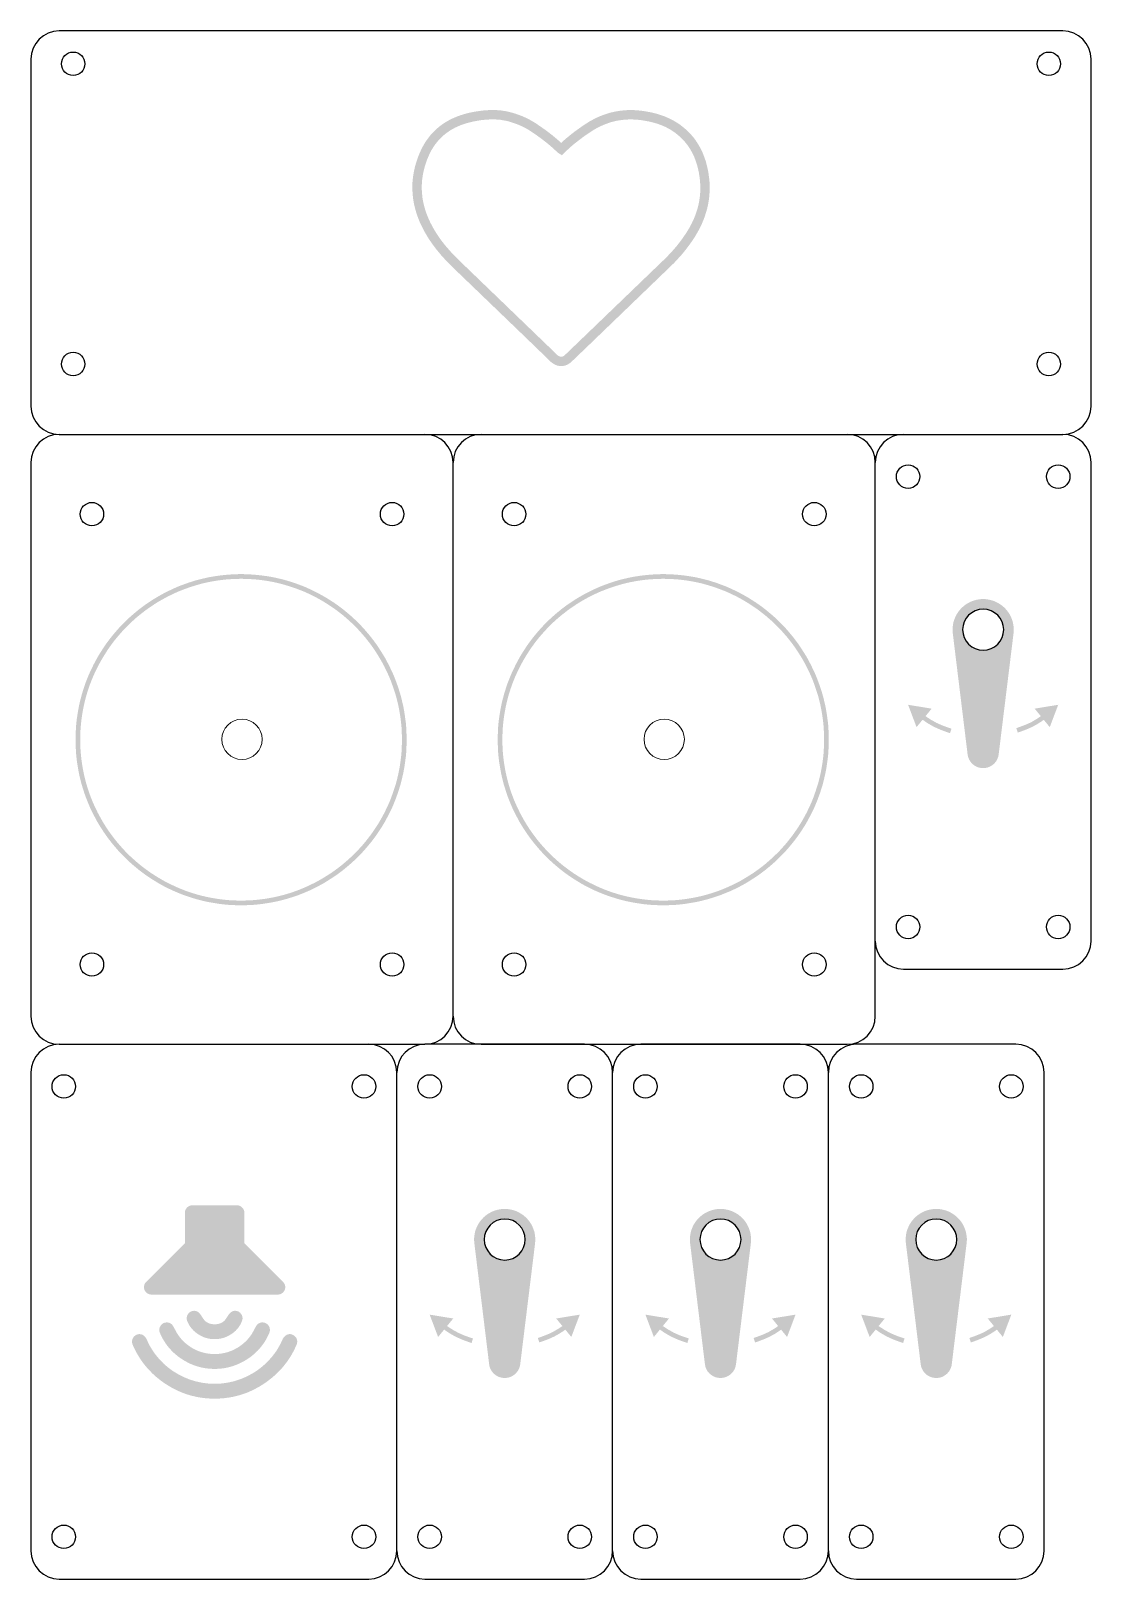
# Model space of a CAD drawing. Header units: millimetres. Extents: x 0 to 113, y 0 to 165.
import ezdxf

# ---------------------------------------------------------------- set-up
doc = ezdxf.new("R2010")
doc.units = ezdxf.units.MM
doc.header["$MEASUREMENT"] = 0
doc.layers.add('Cut', color=1, linetype='Continuous', true_color=0xff0000)
doc.layers.add('Etch', color=5, linetype='Continuous', true_color=0x0000ff)

msp = doc.modelspace()

# ---------------------------------------------------------------- hatches: boundary and pattern name
at = {"layer": 'Etch'}
h = msp.add_hatch(color=256, dxfattribs=at)
h.paths.add_polyline_path([(56.52, 129.28), (56.56, 129.28), (56.59, 129.28), (56.63, 129.29), (56.67, 129.29), (56.71, 129.29), (56.74, 129.3), (56.78, 129.31), (56.82, 129.31), (56.86, 129.32), (56.89, 129.33), (56.93, 129.34), (56.97, 129.35), (57, 129.37), (57.04, 129.38), (57.08, 129.39), (57.12, 129.41), (57.15, 129.43), (57.19, 129.44), (57.22, 129.46), (57.26, 129.48), (57.3, 129.5), (57.33, 129.52), (57.37, 129.55), (57.4, 129.57), (57.44, 129.6), (57.47, 129.62), (57.51, 129.65), (57.54, 129.68), (57.58, 129.7), (57.61, 129.73), (57.64, 129.76), (57.68, 129.8), (59.66, 131.7), (68.19, 139.92), (68.57, 140.29), (68.92, 140.67), (69.27, 141.05), (69.59, 141.43), (69.9, 141.82), (70.2, 142.22), (70.48, 142.62), (70.75, 143.03), (70.88, 143.24), (71, 143.45), (71.12, 143.66), (71.24, 143.87), (71.34, 144.08), (71.45, 144.29), (71.54, 144.51), (71.63, 144.72), (71.72, 144.94), (71.8, 145.15), (71.87, 145.37), (71.94, 145.59), (72.01, 145.81), (72.07, 146.03), (72.12, 146.25), (72.17, 146.47), (72.21, 146.69), (72.25, 146.91), (72.28, 147.13), (72.3, 147.35), (72.32, 147.58), (72.34, 147.8), (72.35, 148.03), (72.35, 148.25), (72.35, 148.48), (72.34, 148.71), (72.33, 148.93), (72.31, 149.16), (72.28, 149.39), (72.25, 149.62), (72.22, 149.85), (72.18, 150.08), (72.14, 150.26), (72.1, 150.45), (72.06, 150.63), (72.01, 150.8), (71.97, 150.98), (71.92, 151.15), (71.86, 151.32), (71.8, 151.48), (71.74, 151.65), (71.68, 151.81), (71.62, 151.97), (71.55, 152.12), (71.48, 152.28), (71.4, 152.43), (71.32, 152.58), (71.24, 152.72), (71.16, 152.87), (71.07, 153.01), (70.98, 153.15), (70.89, 153.28), (70.8, 153.42), (70.7, 153.55), (70.6, 153.68), (70.49, 153.8), (70.38, 153.93), (70.27, 154.05), (70.16, 154.17), (70.04, 154.29), (69.92, 154.4), (69.8, 154.51), (69.67, 154.62), (69.54, 154.73), (69.43, 154.82), (69.32, 154.9), (69.21, 154.99), (69.09, 155.07), (68.98, 155.15), (68.86, 155.23), (68.74, 155.3), (68.62, 155.37), (68.5, 155.44), (68.37, 155.51), (68.24, 155.58), (68.11, 155.64), (67.98, 155.7), (67.85, 155.76), (67.72, 155.82), (67.58, 155.88), (67.44, 155.93), (67.3, 155.98), (67.01, 156.08), (66.72, 156.17), (66.42, 156.25), (66.11, 156.32), (65.79, 156.38), (65.46, 156.44), (65.13, 156.49), (64.93, 156.51), (64.73, 156.53), (64.53, 156.55), (64.33, 156.56), (64.13, 156.56), (63.93, 156.57), (63.74, 156.56), (63.54, 156.56), (63.35, 156.55), (63.16, 156.53), (62.96, 156.51), (62.77, 156.49), (62.58, 156.46), (62.39, 156.43), (62.2, 156.39), (62.02, 156.35), (61.83, 156.31), (61.65, 156.26), (61.46, 156.2), (61.28, 156.14), (61.09, 156.08), (60.91, 156.01), (60.73, 155.94), (60.55, 155.87), (60.38, 155.79), (60.2, 155.71), (60.02, 155.62), (59.85, 155.52), (59.67, 155.43), (59.5, 155.33), (59.33, 155.22), (59.16, 155.11), (58.78, 154.86), (58.41, 154.6), (58.06, 154.35), (57.73, 154.1), (57.41, 153.84), (57.1, 153.59), (56.8, 153.33), (56.52, 153.07), (56.24, 153.32), (55.95, 153.57), (55.64, 153.83), (55.32, 154.08), (54.99, 154.34), (54.63, 154.59), (53.87, 155.12), (53.73, 155.21), (53.58, 155.3), (53.44, 155.38), (53.29, 155.47), (53.14, 155.55), (52.99, 155.63), (52.84, 155.7), (52.68, 155.78), (52.52, 155.85), (52.36, 155.92), (52.19, 155.98), (52.03, 156.05), (51.68, 156.17), (51.33, 156.28), (51.21, 156.31), (51.09, 156.34), (50.97, 156.37), (50.84, 156.4), (50.72, 156.43), (50.6, 156.45), (50.47, 156.47), (50.35, 156.49), (50.09, 156.53), (49.83, 156.55), (49.57, 156.57), (49.31, 156.57), (49.03, 156.57), (48.76, 156.56), (48.47, 156.55), (48.19, 156.52), (47.89, 156.48), (47.59, 156.44), (47.28, 156.39), (46.97, 156.33), (46.73, 156.28), (46.49, 156.22), (46.26, 156.16), (46.03, 156.09), (45.8, 156.02), (45.58, 155.94), (45.37, 155.86), (45.16, 155.77), (44.95, 155.68), (44.75, 155.58), (44.55, 155.48), (44.36, 155.37), (44.17, 155.26), (43.99, 155.14), (43.81, 155.02), (43.64, 154.89), (43.47, 154.76), (43.31, 154.62), (43.15, 154.48), (43, 154.33), (42.85, 154.18), (42.7, 154.02), (42.56, 153.86), (42.43, 153.69), (42.3, 153.52), (42.17, 153.34), (42.05, 153.16), (41.94, 152.98), (41.82, 152.78), (41.72, 152.59), (41.62, 152.39), (41.52, 152.18), (41.41, 151.93), (41.31, 151.68), (41.21, 151.42), (41.13, 151.17), (41.05, 150.92), (40.97, 150.66), (40.91, 150.41), (40.85, 150.15), (40.8, 149.9), (40.76, 149.65), (40.72, 149.39), (40.69, 149.14), (40.67, 148.89), (40.66, 148.63), (40.65, 148.38), (40.66, 148.13), (40.67, 147.87), (40.68, 147.62), (40.71, 147.37), (40.74, 147.11), (40.78, 146.86), (40.82, 146.61), (40.88, 146.36), (40.94, 146.1), (41.01, 145.85), (41.08, 145.6), (41.17, 145.35), (41.26, 145.1), (41.36, 144.84), (41.46, 144.59), (41.58, 144.34), (41.7, 144.09), (41.84, 143.82), (41.99, 143.54), (42.15, 143.27), (42.31, 143), (42.49, 142.72), (42.67, 142.46), (42.86, 142.19), (43.06, 141.92), (43.27, 141.65), (43.49, 141.39), (43.71, 141.12), (43.95, 140.86), (44.19, 140.59), (44.44, 140.33), (44.97, 139.8), (52.35, 132.7), (55.34, 129.81), (55.38, 129.77), (55.41, 129.74), (55.44, 129.71), (55.48, 129.68), (55.51, 129.66), (55.55, 129.63), (55.59, 129.6), (55.62, 129.58), (55.66, 129.55), (55.69, 129.53), (55.73, 129.51), (55.77, 129.49), (55.8, 129.47), (55.84, 129.45), (55.88, 129.43), (55.91, 129.41), (55.95, 129.4), (55.99, 129.38), (56.03, 129.37), (56.06, 129.35), (56.1, 129.34), (56.14, 129.33), (56.18, 129.32), (56.21, 129.31), (56.25, 129.31), (56.29, 129.3), (56.33, 129.29), (56.37, 129.29), (56.4, 129.29), (56.44, 129.28), (56.48, 129.28)], flags=0)
h.paths.add_polyline_path([(49.2, 155.57), (48.97, 155.57), (48.73, 155.56), (48.48, 155.54), (48.23, 155.52), (47.97, 155.49), (47.71, 155.45), (47.44, 155.4), (47.17, 155.35), (46.96, 155.3), (46.75, 155.25), (46.55, 155.2), (46.35, 155.14), (46.15, 155.08), (45.96, 155.01), (45.77, 154.94), (45.59, 154.86), (45.41, 154.78), (45.23, 154.7), (45.06, 154.61), (44.89, 154.52), (44.73, 154.42), (44.57, 154.32), (44.42, 154.21), (44.27, 154.1), (44.12, 153.99), (43.98, 153.87), (43.84, 153.75), (43.71, 153.62), (43.58, 153.49), (43.45, 153.35), (43.33, 153.21), (43.22, 153.07), (43.1, 152.92), (42.99, 152.77), (42.89, 152.61), (42.79, 152.45), (42.69, 152.29), (42.6, 152.12), (42.52, 151.95), (42.43, 151.77), (42.34, 151.55), (42.24, 151.32), (42.16, 151.09), (42.08, 150.87), (42.01, 150.64), (41.94, 150.41), (41.89, 150.19), (41.83, 149.96), (41.79, 149.73), (41.75, 149.51), (41.72, 149.28), (41.69, 149.05), (41.68, 148.83), (41.66, 148.6), (41.66, 148.37), (41.66, 148.15), (41.67, 147.92), (41.68, 147.69), (41.71, 147.47), (41.73, 147.24), (41.77, 147.01), (41.81, 146.79), (41.86, 146.56), (41.91, 146.34), (41.98, 146.11), (42.04, 145.89), (42.12, 145.66), (42.2, 145.44), (42.29, 145.21), (42.38, 144.99), (42.49, 144.76), (42.59, 144.54), (42.73, 144.28), (42.87, 144.02), (43.01, 143.77), (43.17, 143.52), (43.33, 143.26), (43.5, 143.01), (43.68, 142.76), (43.87, 142.51), (44.06, 142.26), (44.27, 142.01), (44.48, 141.77), (44.7, 141.52), (44.93, 141.27), (45.17, 141.02), (45.67, 140.52), (53.04, 133.42), (56.04, 130.53), (56.07, 130.5), (56.1, 130.47), (56.13, 130.44), (56.16, 130.42), (56.17, 130.41), (56.19, 130.4), (56.2, 130.39), (56.22, 130.38), (56.23, 130.37), (56.25, 130.36), (56.26, 130.35), (56.28, 130.34), (56.29, 130.34), (56.31, 130.33), (56.32, 130.32), (56.34, 130.32), (56.35, 130.31), (56.37, 130.31), (56.38, 130.3), (56.4, 130.3), (56.41, 130.29), (56.43, 130.29), (56.44, 130.29), (56.45, 130.29), (56.47, 130.28), (56.48, 130.28), (56.5, 130.28), (56.51, 130.28), (56.53, 130.28), (56.54, 130.28), (56.56, 130.28), (56.57, 130.28), (56.58, 130.29), (56.6, 130.29), (56.61, 130.29), (56.63, 130.3), (56.64, 130.3), (56.66, 130.3), (56.67, 130.31), (56.69, 130.31), (56.7, 130.32), (56.72, 130.33), (56.73, 130.33), (56.74, 130.34), (56.76, 130.35), (56.77, 130.35), (56.79, 130.36), (56.8, 130.37), (56.82, 130.38), (56.83, 130.39), (56.85, 130.4), (56.86, 130.41), (56.88, 130.42), (56.89, 130.44), (56.92, 130.46), (56.95, 130.49), (56.98, 130.52), (58.96, 132.42), (67.5, 140.64), (67.85, 140.99), (68.19, 141.35), (68.51, 141.7), (68.82, 142.06), (69.11, 142.43), (69.39, 142.8), (69.65, 143.18), (69.91, 143.56), (70.02, 143.75), (70.14, 143.94), (70.25, 144.13), (70.35, 144.33), (70.45, 144.52), (70.54, 144.71), (70.63, 144.9), (70.71, 145.1), (70.79, 145.29), (70.86, 145.48), (70.93, 145.68), (70.99, 145.87), (71.05, 146.07), (71.1, 146.26), (71.15, 146.46), (71.19, 146.65), (71.23, 146.85), (71.26, 147.05), (71.29, 147.25), (71.31, 147.45), (71.33, 147.65), (71.34, 147.85), (71.35, 148.05), (71.35, 148.25), (71.35, 148.45), (71.34, 148.65), (71.33, 148.86), (71.31, 149.06), (71.29, 149.27), (71.26, 149.48), (71.23, 149.68), (71.2, 149.89), (71.16, 150.05), (71.13, 150.22), (71.09, 150.37), (71.05, 150.53), (71.01, 150.68), (70.97, 150.83), (70.92, 150.98), (70.87, 151.13), (70.82, 151.27), (70.76, 151.41), (70.71, 151.55), (70.65, 151.69), (70.58, 151.82), (70.52, 151.95), (70.45, 152.08), (70.38, 152.21), (70.31, 152.34), (70.23, 152.46), (70.16, 152.58), (70.08, 152.7), (69.99, 152.82), (69.91, 152.93), (69.82, 153.04), (69.73, 153.15), (69.64, 153.26), (69.54, 153.37), (69.44, 153.47), (69.34, 153.57), (69.24, 153.67), (69.13, 153.77), (69.02, 153.86), (68.91, 153.96), (68.81, 154.03), (68.72, 154.11), (68.62, 154.18), (68.52, 154.25), (68.41, 154.32), (68.31, 154.39), (68.2, 154.46), (68.1, 154.52), (67.99, 154.58), (67.88, 154.64), (67.77, 154.7), (67.66, 154.76), (67.54, 154.81), (67.42, 154.86), (67.31, 154.91), (67.19, 154.96), (67.06, 155.01), (66.94, 155.05), (66.69, 155.14), (66.43, 155.21), (66.16, 155.28), (65.88, 155.35), (65.6, 155.4), (65.3, 155.45), (65, 155.5), (64.82, 155.52), (64.64, 155.54), (64.46, 155.55), (64.28, 155.56), (64.11, 155.57), (63.93, 155.57), (63.76, 155.57), (63.59, 155.56), (63.41, 155.55), (63.24, 155.54), (63.07, 155.52), (62.91, 155.5), (62.74, 155.48), (62.57, 155.45), (62.4, 155.42), (62.24, 155.38), (62.08, 155.34), (61.91, 155.3), (61.75, 155.25), (61.59, 155.2), (61.43, 155.14), (61.27, 155.08), (61.11, 155.02), (60.95, 154.95), (60.79, 154.88), (60.64, 154.81), (60.48, 154.73), (60.32, 154.65), (60.17, 154.56), (60.01, 154.47), (59.86, 154.37), (59.71, 154.28), (59.29, 154), (58.89, 153.72), (58.52, 153.44), (58.16, 153.16), (57.82, 152.89), (57.49, 152.61), (57.18, 152.32), (56.88, 152.03), (56.6, 151.75), (56.24, 151.98), (56.21, 152), (56.19, 152.01), (56.17, 152.02), (56.16, 152.03), (56.15, 152.04), (56.14, 152.05), (56.13, 152.06), (56.12, 152.07), (56.11, 152.07), (56.1, 152.08), (55.81, 152.36), (55.51, 152.63), (55.19, 152.9), (54.86, 153.17), (54.51, 153.44), (54.13, 153.72), (53.74, 154), (53.32, 154.28), (53.19, 154.37), (53.06, 154.45), (52.93, 154.52), (52.8, 154.6), (52.67, 154.67), (52.53, 154.74), (52.39, 154.81), (52.26, 154.87), (52.11, 154.94), (51.97, 155), (51.82, 155.06), (51.67, 155.11), (51.36, 155.22), (51.05, 155.32), (50.94, 155.35), (50.83, 155.38), (50.72, 155.41), (50.61, 155.43), (50.5, 155.45), (50.38, 155.47), (50.27, 155.49), (50.16, 155.51), (50.04, 155.53), (49.93, 155.54), (49.81, 155.55), (49.69, 155.56), (49.45, 155.57)], flags=0)
h = msp.add_hatch(color=256, dxfattribs=at)
h.paths.add_polyline_path([(40.05, 89.46), (40.04, 89.91), (40.02, 90.37), (40, 90.81), (39.96, 91.26), (39.9, 91.7), (39.84, 92.14), (39.77, 92.58), (39.69, 93.01), (39.59, 93.44), (39.49, 93.86), (39.38, 94.28), (39.25, 94.7), (39.12, 95.11), (38.97, 95.52), (38.82, 95.92), (38.66, 96.32), (38.49, 96.71), (38.3, 97.1), (38.11, 97.49), (37.91, 97.86), (37.71, 98.24), (37.49, 98.6), (37.26, 98.96), (37.03, 99.32), (36.79, 99.67), (36.54, 100.01), (36.28, 100.35), (36.01, 100.68), (35.74, 101), (35.46, 101.32), (35.17, 101.63), (34.87, 101.93), (34.57, 102.23), (34.26, 102.52), (33.94, 102.8), (33.62, 103.07), (33.29, 103.34), (32.95, 103.6), (32.61, 103.85), (32.26, 104.09), (31.9, 104.32), (31.54, 104.55), (31.18, 104.76), (30.8, 104.97), (30.43, 105.17), (30.04, 105.36), (29.66, 105.54), (29.26, 105.72), (28.86, 105.88), (28.46, 106.03), (28.05, 106.18), (27.64, 106.31), (27.22, 106.44), (26.8, 106.55), (26.38, 106.65), (25.95, 106.75), (25.52, 106.83), (25.08, 106.9), (24.64, 106.96), (24.2, 107.01), (23.76, 107.05), (23.31, 107.08), (22.85, 107.1), (22.4, 107.11), (21.94, 107.1), (21.49, 107.08), (21.04, 107.05), (20.6, 107.01), (20.15, 106.96), (19.72, 106.9), (19.28, 106.83), (18.85, 106.75), (18.42, 106.65), (17.99, 106.55), (17.57, 106.44), (17.16, 106.31), (16.75, 106.18), (16.34, 106.03), (15.93, 105.88), (15.54, 105.72), (15.14, 105.54), (14.76, 105.36), (14.37, 105.17), (13.99, 104.97), (13.62, 104.76), (13.26, 104.55), (12.89, 104.32), (12.54, 104.09), (12.19, 103.85), (11.85, 103.6), (11.51, 103.34), (11.18, 103.07), (10.86, 102.8), (10.54, 102.52), (10.23, 102.23), (9.93, 101.93), (9.63, 101.63), (9.34, 101.32), (9.06, 101), (8.79, 100.68), (8.52, 100.35), (8.26, 100.01), (8.01, 99.67), (7.77, 99.32), (7.54, 98.96), (7.31, 98.6), (7.09, 98.24), (6.89, 97.86), (6.69, 97.49), (6.5, 97.1), (6.31, 96.71), (6.14, 96.32), (5.98, 95.92), (5.82, 95.52), (5.68, 95.11), (5.55, 94.7), (5.42, 94.28), (5.31, 93.86), (5.2, 93.44), (5.11, 93.01), (5.03, 92.58), (4.96, 92.14), (4.89, 91.7), (4.84, 91.26), (4.8, 90.81), (4.78, 90.37), (4.76, 89.91), (4.75, 89.46), (4.76, 89), (4.78, 88.55), (4.8, 88.1), (4.84, 87.66), (4.89, 87.21), (4.96, 86.77), (5.03, 86.34), (5.11, 85.91), (5.2, 85.48), (5.31, 85.05), (5.42, 84.63), (5.55, 84.22), (5.68, 83.8), (5.82, 83.4), (5.98, 82.99), (6.14, 82.6), (6.31, 82.2), (6.5, 81.81), (6.69, 81.43), (6.89, 81.05), (7.09, 80.68), (7.31, 80.31), (7.54, 79.95), (7.77, 79.6), (8.01, 79.25), (8.26, 78.91), (8.52, 78.57), (8.79, 78.24), (9.06, 77.92), (9.34, 77.6), (9.63, 77.29), (9.93, 76.99), (10.23, 76.69), (10.54, 76.4), (10.86, 76.12), (11.18, 75.85), (11.51, 75.58), (11.85, 75.32), (12.19, 75.07), (12.54, 74.83), (12.89, 74.6), (13.26, 74.37), (13.62, 74.15), (13.99, 73.94), (14.37, 73.74), (14.76, 73.55), (15.14, 73.37), (15.54, 73.2), (15.93, 73.04), (16.34, 72.88), (16.75, 72.74), (17.16, 72.61), (17.57, 72.48), (17.99, 72.37), (18.42, 72.26), (18.85, 72.17), (19.28, 72.09), (19.72, 72.02), (20.15, 71.95), (20.6, 71.9), (21.04, 71.86), (21.49, 71.83), (21.94, 71.82), (22.4, 71.81), (22.85, 71.82), (23.31, 71.83), (23.76, 71.86), (24.2, 71.9), (24.64, 71.95), (25.08, 72.02), (25.52, 72.09), (25.95, 72.17), (26.38, 72.26), (26.8, 72.37), (27.22, 72.48), (27.64, 72.61), (28.05, 72.74), (28.46, 72.88), (28.86, 73.04), (29.26, 73.2), (29.66, 73.37), (30.04, 73.55), (30.43, 73.74), (30.8, 73.94), (31.18, 74.15), (31.54, 74.37), (31.9, 74.6), (32.26, 74.83), (32.61, 75.07), (32.95, 75.32), (33.29, 75.58), (33.62, 75.85), (33.94, 76.12), (34.26, 76.4), (34.57, 76.69), (34.87, 76.99), (35.17, 77.29), (35.46, 77.6), (35.74, 77.92), (36.01, 78.24), (36.28, 78.57), (36.54, 78.91), (36.79, 79.25), (37.03, 79.6), (37.26, 79.95), (37.49, 80.31), (37.71, 80.68), (37.91, 81.05), (38.11, 81.43), (38.3, 81.81), (38.49, 82.2), (38.66, 82.6), (38.82, 82.99), (38.97, 83.4), (39.12, 83.8), (39.25, 84.22), (39.38, 84.63), (39.49, 85.05), (39.59, 85.48), (39.69, 85.91), (39.77, 86.34), (39.84, 86.77), (39.9, 87.21), (39.96, 87.66), (40, 88.1), (40.02, 88.55), (40.04, 89)], flags=0)
h.paths.add_polyline_path([(5.25, 89.46), (5.26, 89.02), (5.27, 88.58), (5.3, 88.14), (5.34, 87.71), (5.39, 87.28), (5.45, 86.85), (5.52, 86.43), (5.6, 86.01), (5.69, 85.59), (5.79, 85.18), (5.9, 84.77), (6.02, 84.37), (6.15, 83.97), (6.29, 83.57), (6.44, 83.18), (6.6, 82.79), (6.77, 82.41), (6.95, 82.03), (7.13, 81.66), (7.33, 81.29), (7.53, 80.93), (7.74, 80.57), (7.96, 80.22), (8.18, 79.88), (8.42, 79.54), (8.66, 79.21), (8.91, 78.88), (9.17, 78.56), (9.44, 78.24), (9.71, 77.94), (9.99, 77.63), (10.28, 77.34), (10.57, 77.05), (10.88, 76.77), (11.18, 76.5), (11.5, 76.23), (11.82, 75.97), (12.15, 75.72), (12.48, 75.48), (12.82, 75.24), (13.16, 75.02), (13.51, 74.8), (13.87, 74.59), (14.23, 74.38), (14.6, 74.19), (14.97, 74.01), (15.35, 73.83), (15.73, 73.66), (16.12, 73.5), (16.51, 73.35), (16.91, 73.21), (17.31, 73.08), (17.71, 72.96), (18.12, 72.85), (18.53, 72.75), (18.95, 72.66), (19.37, 72.58), (19.79, 72.51), (20.22, 72.45), (20.65, 72.4), (21.08, 72.36), (21.52, 72.33), (21.96, 72.32), (22.4, 72.31), (22.84, 72.32), (23.28, 72.33), (23.72, 72.36), (24.15, 72.4), (24.58, 72.45), (25.01, 72.51), (25.43, 72.58), (25.85, 72.66), (26.27, 72.75), (26.68, 72.85), (27.09, 72.96), (27.49, 73.08), (27.89, 73.21), (28.29, 73.35), (28.68, 73.5), (29.07, 73.66), (29.45, 73.83), (29.83, 74.01), (30.2, 74.19), (30.57, 74.38), (30.93, 74.59), (31.28, 74.8), (31.63, 75.02), (31.98, 75.24), (32.32, 75.48), (32.65, 75.72), (32.98, 75.97), (33.3, 76.23), (33.61, 76.5), (33.92, 76.77), (34.22, 77.05), (34.52, 77.34), (34.81, 77.63), (35.09, 77.94), (35.36, 78.24), (35.63, 78.56), (35.88, 78.88), (36.14, 79.21), (36.38, 79.54), (36.61, 79.88), (36.84, 80.22), (37.06, 80.57), (37.27, 80.93), (37.47, 81.29), (37.67, 81.66), (37.85, 82.03), (38.03, 82.41), (38.2, 82.79), (38.36, 83.18), (38.5, 83.57), (38.64, 83.97), (38.77, 84.37), (38.9, 84.77), (39.01, 85.18), (39.11, 85.59), (39.2, 86.01), (39.28, 86.43), (39.35, 86.85), (39.41, 87.28), (39.46, 87.71), (39.5, 88.14), (39.52, 88.58), (39.54, 89.02), (39.55, 89.46), (39.54, 89.9), (39.52, 90.34), (39.5, 90.78), (39.46, 91.21), (39.41, 91.64), (39.35, 92.07), (39.28, 92.49), (39.2, 92.91), (39.11, 93.33), (39.01, 93.74), (38.9, 94.15), (38.77, 94.55), (38.64, 94.95), (38.5, 95.35), (38.36, 95.74), (38.2, 96.13), (38.03, 96.51), (37.85, 96.89), (37.67, 97.26), (37.47, 97.63), (37.27, 97.99), (37.06, 98.34), (36.84, 98.69), (36.61, 99.04), (36.38, 99.38), (36.14, 99.71), (35.88, 100.04), (35.63, 100.36), (35.36, 100.67), (35.09, 100.98), (34.81, 101.28), (34.52, 101.58), (34.22, 101.87), (33.92, 102.15), (33.61, 102.42), (33.3, 102.69), (32.98, 102.94), (32.65, 103.2), (32.32, 103.44), (31.98, 103.67), (31.63, 103.9), (31.28, 104.12), (30.93, 104.33), (30.57, 104.53), (30.2, 104.73), (29.83, 104.91), (29.45, 105.09), (29.07, 105.26), (28.68, 105.41), (28.29, 105.56), (27.89, 105.7), (27.49, 105.83), (27.09, 105.95), (26.68, 106.07), (26.27, 106.17), (25.85, 106.26), (25.43, 106.34), (25.01, 106.41), (24.58, 106.47), (24.15, 106.52), (23.72, 106.56), (23.28, 106.58), (22.84, 106.6), (22.4, 106.61), (21.96, 106.6), (21.52, 106.58), (21.08, 106.56), (20.65, 106.52), (20.22, 106.47), (19.79, 106.41), (19.37, 106.34), (18.95, 106.26), (18.53, 106.17), (18.12, 106.07), (17.71, 105.95), (17.31, 105.83), (16.91, 105.7), (16.51, 105.56), (16.12, 105.41), (15.73, 105.26), (15.35, 105.09), (14.97, 104.91), (14.6, 104.73), (14.23, 104.53), (13.87, 104.33), (13.51, 104.12), (13.16, 103.9), (12.82, 103.67), (12.48, 103.44), (12.15, 103.2), (11.82, 102.94), (11.5, 102.69), (11.18, 102.42), (10.88, 102.15), (10.57, 101.87), (10.28, 101.58), (9.99, 101.28), (9.71, 100.98), (9.44, 100.67), (9.17, 100.36), (8.91, 100.04), (8.66, 99.71), (8.42, 99.38), (8.18, 99.04), (7.96, 98.69), (7.74, 98.34), (7.53, 97.99), (7.33, 97.63), (7.13, 97.26), (6.95, 96.89), (6.77, 96.51), (6.6, 96.13), (6.44, 95.74), (6.29, 95.35), (6.15, 94.95), (6.02, 94.55), (5.9, 94.15), (5.79, 93.74), (5.69, 93.33), (5.6, 92.91), (5.52, 92.49), (5.45, 92.07), (5.39, 91.64), (5.34, 91.21), (5.3, 90.78), (5.27, 90.34), (5.26, 89.9)], flags=0)
h = msp.add_hatch(color=256, dxfattribs=at)
h.paths.add_polyline_path([(85.05, 89.46), (85.04, 89.91), (85.02, 90.37), (85, 90.81), (84.96, 91.26), (84.9, 91.7), (84.84, 92.14), (84.77, 92.58), (84.69, 93.01), (84.59, 93.44), (84.49, 93.86), (84.38, 94.28), (84.25, 94.7), (84.12, 95.11), (83.97, 95.52), (83.82, 95.92), (83.66, 96.32), (83.49, 96.71), (83.3, 97.1), (83.11, 97.49), (82.91, 97.86), (82.71, 98.24), (82.49, 98.6), (82.26, 98.96), (82.03, 99.32), (81.79, 99.67), (81.54, 100.01), (81.28, 100.35), (81.01, 100.68), (80.74, 101), (80.46, 101.32), (80.17, 101.63), (79.87, 101.93), (79.57, 102.23), (79.26, 102.52), (78.94, 102.8), (78.62, 103.07), (78.29, 103.34), (77.95, 103.6), (77.61, 103.85), (77.26, 104.09), (76.9, 104.32), (76.54, 104.55), (76.18, 104.76), (75.8, 104.97), (75.43, 105.17), (75.04, 105.36), (74.66, 105.54), (74.26, 105.72), (73.86, 105.88), (73.46, 106.03), (73.05, 106.18), (72.64, 106.31), (72.22, 106.44), (71.8, 106.55), (71.38, 106.65), (70.95, 106.75), (70.52, 106.83), (70.08, 106.9), (69.64, 106.96), (69.2, 107.01), (68.76, 107.05), (68.31, 107.08), (67.85, 107.1), (67.4, 107.11), (66.94, 107.1), (66.49, 107.08), (66.04, 107.05), (65.6, 107.01), (65.15, 106.96), (64.72, 106.9), (64.28, 106.83), (63.85, 106.75), (63.42, 106.65), (62.99, 106.55), (62.57, 106.44), (62.16, 106.31), (61.75, 106.18), (61.34, 106.03), (60.93, 105.88), (60.54, 105.72), (60.14, 105.54), (59.76, 105.36), (59.37, 105.17), (58.99, 104.97), (58.62, 104.76), (58.26, 104.55), (57.89, 104.32), (57.54, 104.09), (57.19, 103.85), (56.85, 103.6), (56.51, 103.34), (56.18, 103.07), (55.86, 102.8), (55.54, 102.52), (55.23, 102.23), (54.93, 101.93), (54.63, 101.63), (54.34, 101.32), (54.06, 101), (53.79, 100.68), (53.52, 100.35), (53.26, 100.01), (53.01, 99.67), (52.77, 99.32), (52.54, 98.96), (52.31, 98.6), (52.09, 98.24), (51.89, 97.86), (51.69, 97.49), (51.5, 97.1), (51.31, 96.71), (51.14, 96.32), (50.98, 95.92), (50.82, 95.52), (50.68, 95.11), (50.55, 94.7), (50.42, 94.28), (50.31, 93.86), (50.2, 93.44), (50.11, 93.01), (50.03, 92.58), (49.96, 92.14), (49.89, 91.7), (49.84, 91.26), (49.8, 90.81), (49.78, 90.37), (49.76, 89.91), (49.75, 89.46), (49.76, 89), (49.78, 88.55), (49.8, 88.1), (49.84, 87.66), (49.89, 87.21), (49.96, 86.77), (50.03, 86.34), (50.11, 85.91), (50.2, 85.48), (50.31, 85.05), (50.42, 84.63), (50.55, 84.22), (50.68, 83.8), (50.82, 83.4), (50.98, 82.99), (51.14, 82.6), (51.31, 82.2), (51.5, 81.81), (51.69, 81.43), (51.89, 81.05), (52.09, 80.68), (52.31, 80.31), (52.54, 79.95), (52.77, 79.6), (53.01, 79.25), (53.26, 78.91), (53.52, 78.57), (53.79, 78.24), (54.06, 77.92), (54.34, 77.6), (54.63, 77.29), (54.93, 76.99), (55.23, 76.69), (55.54, 76.4), (55.86, 76.12), (56.18, 75.85), (56.51, 75.58), (56.85, 75.32), (57.19, 75.07), (57.54, 74.83), (57.89, 74.6), (58.26, 74.37), (58.62, 74.15), (58.99, 73.94), (59.37, 73.74), (59.76, 73.55), (60.14, 73.37), (60.54, 73.2), (60.93, 73.04), (61.34, 72.88), (61.75, 72.74), (62.16, 72.61), (62.57, 72.48), (62.99, 72.37), (63.42, 72.26), (63.85, 72.17), (64.28, 72.09), (64.72, 72.02), (65.15, 71.95), (65.6, 71.9), (66.04, 71.86), (66.49, 71.83), (66.94, 71.82), (67.4, 71.81), (67.85, 71.82), (68.31, 71.83), (68.76, 71.86), (69.2, 71.9), (69.64, 71.95), (70.08, 72.02), (70.52, 72.09), (70.95, 72.17), (71.38, 72.26), (71.8, 72.37), (72.22, 72.48), (72.64, 72.61), (73.05, 72.74), (73.46, 72.88), (73.86, 73.04), (74.26, 73.2), (74.66, 73.37), (75.04, 73.55), (75.43, 73.74), (75.8, 73.94), (76.18, 74.15), (76.54, 74.37), (76.9, 74.6), (77.26, 74.83), (77.61, 75.07), (77.95, 75.32), (78.29, 75.58), (78.62, 75.85), (78.94, 76.12), (79.26, 76.4), (79.57, 76.69), (79.87, 76.99), (80.17, 77.29), (80.46, 77.6), (80.74, 77.92), (81.01, 78.24), (81.28, 78.57), (81.54, 78.91), (81.79, 79.25), (82.03, 79.6), (82.26, 79.95), (82.49, 80.31), (82.71, 80.68), (82.91, 81.05), (83.11, 81.43), (83.3, 81.81), (83.49, 82.2), (83.66, 82.6), (83.82, 82.99), (83.97, 83.4), (84.12, 83.8), (84.25, 84.22), (84.38, 84.63), (84.49, 85.05), (84.59, 85.48), (84.69, 85.91), (84.77, 86.34), (84.84, 86.77), (84.9, 87.21), (84.96, 87.66), (85, 88.1), (85.02, 88.55), (85.04, 89)], flags=0)
h.paths.add_polyline_path([(50.25, 89.46), (50.26, 89.02), (50.27, 88.58), (50.3, 88.14), (50.34, 87.71), (50.39, 87.28), (50.45, 86.85), (50.52, 86.43), (50.6, 86.01), (50.69, 85.59), (50.79, 85.18), (50.9, 84.77), (51.02, 84.37), (51.15, 83.97), (51.29, 83.57), (51.44, 83.18), (51.6, 82.79), (51.77, 82.41), (51.95, 82.03), (52.13, 81.66), (52.33, 81.29), (52.53, 80.93), (52.74, 80.57), (52.96, 80.22), (53.18, 79.88), (53.42, 79.54), (53.66, 79.21), (53.91, 78.88), (54.17, 78.56), (54.44, 78.24), (54.71, 77.94), (54.99, 77.63), (55.28, 77.34), (55.57, 77.05), (55.88, 76.77), (56.18, 76.5), (56.5, 76.23), (56.82, 75.97), (57.15, 75.72), (57.48, 75.48), (57.82, 75.24), (58.16, 75.02), (58.51, 74.8), (58.87, 74.59), (59.23, 74.38), (59.6, 74.19), (59.97, 74.01), (60.35, 73.83), (60.73, 73.66), (61.12, 73.5), (61.51, 73.35), (61.91, 73.21), (62.31, 73.08), (62.71, 72.96), (63.12, 72.85), (63.53, 72.75), (63.95, 72.66), (64.37, 72.58), (64.79, 72.51), (65.22, 72.45), (65.65, 72.4), (66.08, 72.36), (66.52, 72.33), (66.96, 72.32), (67.4, 72.31), (67.84, 72.32), (68.28, 72.33), (68.72, 72.36), (69.15, 72.4), (69.58, 72.45), (70.01, 72.51), (70.43, 72.58), (70.85, 72.66), (71.27, 72.75), (71.68, 72.85), (72.09, 72.96), (72.49, 73.08), (72.89, 73.21), (73.29, 73.35), (73.68, 73.5), (74.07, 73.66), (74.45, 73.83), (74.83, 74.01), (75.2, 74.19), (75.57, 74.38), (75.93, 74.59), (76.28, 74.8), (76.63, 75.02), (76.98, 75.24), (77.32, 75.48), (77.65, 75.72), (77.98, 75.97), (78.3, 76.23), (78.61, 76.5), (78.92, 76.77), (79.22, 77.05), (79.52, 77.34), (79.81, 77.63), (80.09, 77.94), (80.36, 78.24), (80.63, 78.56), (80.88, 78.88), (81.14, 79.21), (81.38, 79.54), (81.61, 79.88), (81.84, 80.22), (82.06, 80.57), (82.27, 80.93), (82.47, 81.29), (82.67, 81.66), (82.85, 82.03), (83.03, 82.41), (83.2, 82.79), (83.36, 83.18), (83.5, 83.57), (83.64, 83.97), (83.77, 84.37), (83.9, 84.77), (84.01, 85.18), (84.11, 85.59), (84.2, 86.01), (84.28, 86.43), (84.35, 86.85), (84.41, 87.28), (84.46, 87.71), (84.5, 88.14), (84.52, 88.58), (84.54, 89.02), (84.55, 89.46), (84.54, 89.9), (84.52, 90.34), (84.5, 90.78), (84.46, 91.21), (84.41, 91.64), (84.35, 92.07), (84.28, 92.49), (84.2, 92.91), (84.11, 93.33), (84.01, 93.74), (83.9, 94.15), (83.77, 94.55), (83.64, 94.95), (83.5, 95.35), (83.36, 95.74), (83.2, 96.13), (83.03, 96.51), (82.85, 96.89), (82.67, 97.26), (82.47, 97.63), (82.27, 97.99), (82.06, 98.34), (81.84, 98.69), (81.61, 99.04), (81.38, 99.38), (81.14, 99.71), (80.88, 100.04), (80.63, 100.36), (80.36, 100.67), (80.09, 100.98), (79.81, 101.28), (79.52, 101.58), (79.22, 101.87), (78.92, 102.15), (78.61, 102.42), (78.3, 102.69), (77.98, 102.94), (77.65, 103.2), (77.32, 103.44), (76.98, 103.67), (76.63, 103.9), (76.28, 104.12), (75.93, 104.33), (75.57, 104.53), (75.2, 104.73), (74.83, 104.91), (74.45, 105.09), (74.07, 105.26), (73.68, 105.41), (73.29, 105.56), (72.89, 105.7), (72.49, 105.83), (72.09, 105.95), (71.68, 106.07), (71.27, 106.17), (70.85, 106.26), (70.43, 106.34), (70.01, 106.41), (69.58, 106.47), (69.15, 106.52), (68.72, 106.56), (68.28, 106.58), (67.84, 106.6), (67.4, 106.61), (66.96, 106.6), (66.52, 106.58), (66.08, 106.56), (65.65, 106.52), (65.22, 106.47), (64.79, 106.41), (64.37, 106.34), (63.95, 106.26), (63.53, 106.17), (63.12, 106.07), (62.71, 105.95), (62.31, 105.83), (61.91, 105.7), (61.51, 105.56), (61.12, 105.41), (60.73, 105.26), (60.35, 105.09), (59.97, 104.91), (59.6, 104.73), (59.23, 104.53), (58.87, 104.33), (58.51, 104.12), (58.16, 103.9), (57.82, 103.67), (57.48, 103.44), (57.15, 103.2), (56.82, 102.94), (56.5, 102.69), (56.18, 102.42), (55.88, 102.15), (55.57, 101.87), (55.28, 101.58), (54.99, 101.28), (54.71, 100.98), (54.44, 100.67), (54.17, 100.36), (53.91, 100.04), (53.66, 99.71), (53.42, 99.38), (53.18, 99.04), (52.96, 98.69), (52.74, 98.34), (52.53, 97.99), (52.33, 97.63), (52.13, 97.26), (51.95, 96.89), (51.77, 96.51), (51.6, 96.13), (51.44, 95.74), (51.29, 95.35), (51.15, 94.95), (51.02, 94.55), (50.9, 94.15), (50.79, 93.74), (50.69, 93.33), (50.6, 92.91), (50.52, 92.49), (50.45, 92.07), (50.39, 91.64), (50.34, 91.21), (50.3, 90.78), (50.27, 90.34), (50.26, 89.9)], flags=0)
h = msp.add_hatch(color=256, dxfattribs=at)
h.paths.add_polyline_path([(98.25, 100.9), (98.25, 100.97), (98.24, 101.04), (98.24, 101.11), (98.24, 101.19), (98.24, 101.27), (98.24, 101.35), (98.25, 101.44), (98.26, 101.52), (98.27, 101.6), (98.28, 101.68), (98.29, 101.76), (98.31, 101.84), (98.32, 101.92), (98.34, 102), (98.36, 102.08), (98.39, 102.16), (98.41, 102.23), (98.44, 102.31), (98.47, 102.38), (98.5, 102.45), (98.53, 102.53), (98.56, 102.6), (98.6, 102.67), (98.63, 102.74), (98.67, 102.81), (98.71, 102.88), (98.75, 102.94), (98.8, 103.01), (98.84, 103.07), (98.89, 103.14), (98.94, 103.2), (98.98, 103.26), (99.04, 103.32), (99.09, 103.38), (99.14, 103.43), (99.2, 103.49), (99.25, 103.55), (99.31, 103.6), (99.37, 103.65), (99.43, 103.7), (99.49, 103.75), (99.55, 103.8), (99.61, 103.84), (99.68, 103.89), (99.74, 103.93), (99.81, 103.97), (99.88, 104.01), (99.95, 104.05), (100.02, 104.09), (100.09, 104.12), (100.16, 104.16), (100.23, 104.19), (100.3, 104.22), (100.38, 104.25), (100.45, 104.27), (100.53, 104.3), (100.61, 104.32), (100.69, 104.34), (100.76, 104.36), (100.84, 104.38), (100.92, 104.39), (101, 104.41), (101.08, 104.42), (101.17, 104.43), (101.25, 104.44), (101.33, 104.44), (101.42, 104.44), (101.5, 104.45), (101.58, 104.44), (101.67, 104.44), (101.75, 104.44), (101.83, 104.43), (101.92, 104.42), (102, 104.41), (102.08, 104.39), (102.16, 104.38), (102.24, 104.36), (102.31, 104.34), (102.39, 104.32), (102.47, 104.3), (102.55, 104.27), (102.62, 104.25), (102.7, 104.22), (102.77, 104.19), (102.84, 104.16), (102.91, 104.12), (102.98, 104.09), (103.05, 104.05), (103.12, 104.01), (103.19, 103.97), (103.26, 103.93), (103.32, 103.89), (103.39, 103.84), (103.45, 103.8), (103.51, 103.75), (103.57, 103.7), (103.63, 103.65), (103.69, 103.6), (103.75, 103.55), (103.8, 103.49), (103.86, 103.43), (103.91, 103.38), (103.96, 103.32), (104.02, 103.26), (104.06, 103.2), (104.11, 103.14), (104.16, 103.07), (104.2, 103.01), (104.25, 102.94), (104.29, 102.88), (104.33, 102.81), (104.37, 102.74), (104.4, 102.67), (104.44, 102.6), (104.47, 102.53), (104.5, 102.45), (104.53, 102.38), (104.56, 102.31), (104.59, 102.23), (104.61, 102.16), (104.64, 102.08), (104.66, 102), (104.68, 101.92), (104.69, 101.84), (104.71, 101.76), (104.72, 101.68), (104.73, 101.6), (104.74, 101.52), (104.75, 101.44), (104.76, 101.35), (104.76, 101.27), (104.76, 101.19), (104.76, 101.07), (104.75, 100.96), (104.74, 100.84), (104.73, 100.73), (104.73, 100.72), (103.15, 87.86), (103.15, 87.85), (103.14, 87.81), (103.13, 87.77), (103.13, 87.74), (103.12, 87.7), (103.11, 87.66), (103.1, 87.63), (103.09, 87.59), (103.08, 87.56), (103.06, 87.52), (103.05, 87.49), (103.04, 87.45), (103.02, 87.42), (103.01, 87.39), (102.99, 87.35), (102.97, 87.32), (102.96, 87.29), (102.94, 87.26), (102.92, 87.23), (102.9, 87.19), (102.88, 87.16), (102.86, 87.13), (102.84, 87.1), (102.82, 87.08), (102.79, 87.05), (102.77, 87.02), (102.75, 86.99), (102.72, 86.97), (102.7, 86.94), (102.67, 86.91), (102.65, 86.89), (102.62, 86.86), (102.59, 86.84), (102.56, 86.82), (102.54, 86.79), (102.51, 86.77), (102.48, 86.75), (102.45, 86.73), (102.42, 86.71), (102.39, 86.69), (102.36, 86.67), (102.33, 86.65), (102.29, 86.63), (102.26, 86.61), (102.23, 86.6), (102.2, 86.58), (102.16, 86.57), (102.13, 86.55), (102.09, 86.54), (102.06, 86.53), (102.02, 86.51), (101.99, 86.5), (101.95, 86.49), (101.92, 86.48), (101.88, 86.47), (101.84, 86.47), (101.81, 86.46), (101.77, 86.45), (101.73, 86.45), (101.69, 86.44), (101.65, 86.44), (101.62, 86.43), (101.58, 86.43), (101.54, 86.43), (101.5, 86.43), (101.46, 86.43), (101.42, 86.43), (101.38, 86.43), (101.35, 86.44), (101.31, 86.44), (101.27, 86.45), (101.23, 86.45), (101.2, 86.46), (101.16, 86.47), (101.12, 86.47), (101.09, 86.48), (101.05, 86.49), (101.02, 86.5), (100.98, 86.51), (100.95, 86.52), (100.91, 86.54), (100.88, 86.55), (100.84, 86.56), (100.81, 86.58), (100.78, 86.59), (100.74, 86.61), (100.71, 86.63), (100.68, 86.65), (100.65, 86.66), (100.62, 86.68), (100.59, 86.7), (100.56, 86.72), (100.53, 86.74), (100.5, 86.76), (100.47, 86.79), (100.44, 86.81), (100.41, 86.83), (100.39, 86.86), (100.36, 86.88), (100.33, 86.9), (100.31, 86.93), (100.28, 86.96), (100.26, 86.98), (100.23, 87.01), (100.21, 87.04), (100.19, 87.06), (100.17, 87.09), (100.15, 87.12), (100.12, 87.15), (100.1, 87.18), (100.08, 87.21), (100.07, 87.24), (100.05, 87.27), (100.03, 87.31), (100.01, 87.34), (100, 87.37), (99.98, 87.4), (99.97, 87.44), (99.95, 87.47), (99.94, 87.5), (99.93, 87.54), (99.91, 87.57), (99.9, 87.61), (99.89, 87.64), (99.88, 87.68), (99.87, 87.72), (99.87, 87.75), (99.86, 87.79), (99.85, 87.83), (98.25, 100.9)], flags=0)
h.paths.add_polyline_path([(103.65, 101.19), (103.65, 101.24), (103.65, 101.3), (103.64, 101.35), (103.64, 101.41), (103.63, 101.46), (103.63, 101.51), (103.62, 101.57), (103.61, 101.62), (103.59, 101.67), (103.58, 101.72), (103.57, 101.77), (103.55, 101.83), (103.54, 101.88), (103.52, 101.93), (103.5, 101.97), (103.48, 102.02), (103.46, 102.07), (103.44, 102.12), (103.41, 102.16), (103.39, 102.21), (103.37, 102.26), (103.34, 102.3), (103.31, 102.34), (103.28, 102.39), (103.25, 102.43), (103.22, 102.47), (103.19, 102.51), (103.16, 102.55), (103.13, 102.59), (103.09, 102.63), (103.06, 102.67), (103.02, 102.71), (102.98, 102.74), (102.95, 102.78), (102.91, 102.81), (102.87, 102.84), (102.83, 102.88), (102.79, 102.91), (102.74, 102.94), (102.7, 102.97), (102.66, 103), (102.61, 103.02), (102.57, 103.05), (102.52, 103.08), (102.48, 103.1), (102.43, 103.12), (102.38, 103.15), (102.34, 103.17), (102.29, 103.19), (102.24, 103.21), (102.19, 103.22), (102.14, 103.24), (102.09, 103.25), (102.04, 103.27), (101.99, 103.28), (101.93, 103.29), (101.88, 103.3), (101.83, 103.31), (101.77, 103.32), (101.72, 103.32), (101.67, 103.33), (101.61, 103.33), (101.56, 103.33), (101.5, 103.34), (101.44, 103.33), (101.39, 103.33), (101.33, 103.33), (101.28, 103.32), (101.23, 103.32), (101.17, 103.31), (101.12, 103.3), (101.07, 103.29), (101.01, 103.28), (100.96, 103.27), (100.91, 103.25), (100.86, 103.24), (100.81, 103.22), (100.76, 103.21), (100.71, 103.19), (100.66, 103.17), (100.62, 103.15), (100.57, 103.12), (100.52, 103.1), (100.48, 103.08), (100.43, 103.05), (100.39, 103.02), (100.34, 103), (100.3, 102.97), (100.26, 102.94), (100.21, 102.91), (100.17, 102.88), (100.13, 102.84), (100.09, 102.81), (100.05, 102.78), (100.02, 102.74), (99.98, 102.71), (99.94, 102.67), (99.91, 102.63), (99.87, 102.59), (99.84, 102.55), (99.81, 102.51), (99.78, 102.47), (99.75, 102.43), (99.72, 102.39), (99.69, 102.34), (99.66, 102.3), (99.63, 102.26), (99.61, 102.21), (99.59, 102.16), (99.56, 102.12), (99.54, 102.07), (99.52, 102.02), (99.5, 101.97), (99.48, 101.93), (99.46, 101.88), (99.45, 101.83), (99.43, 101.77), (99.42, 101.72), (99.4, 101.67), (99.39, 101.62), (99.38, 101.57), (99.37, 101.51), (99.37, 101.46), (99.36, 101.41), (99.36, 101.35), (99.35, 101.3), (99.35, 101.24), (99.35, 101.19), (99.35, 101.13), (99.35, 101.08), (99.36, 101.02), (99.36, 100.97), (99.37, 100.91), (99.37, 100.86), (99.38, 100.81), (99.39, 100.75), (99.4, 100.7), (99.42, 100.65), (99.43, 100.6), (99.45, 100.55), (99.46, 100.5), (99.48, 100.45), (99.5, 100.4), (99.52, 100.35), (99.54, 100.3), (99.56, 100.25), (99.59, 100.21), (99.61, 100.16), (99.63, 100.12), (99.66, 100.07), (99.69, 100.03), (99.72, 99.98), (99.75, 99.94), (99.78, 99.9), (99.81, 99.86), (99.84, 99.82), (99.87, 99.78), (99.91, 99.74), (99.94, 99.7), (99.98, 99.67), (100.02, 99.63), (100.05, 99.59), (100.09, 99.56), (100.13, 99.53), (100.17, 99.49), (100.21, 99.46), (100.26, 99.43), (100.3, 99.4), (100.34, 99.37), (100.39, 99.35), (100.43, 99.32), (100.48, 99.3), (100.52, 99.27), (100.57, 99.25), (100.62, 99.23), (100.66, 99.2), (100.71, 99.19), (100.76, 99.17), (100.81, 99.15), (100.86, 99.13), (100.91, 99.12), (100.96, 99.1), (101.01, 99.09), (101.07, 99.08), (101.12, 99.07), (101.17, 99.06), (101.23, 99.05), (101.28, 99.05), (101.33, 99.04), (101.39, 99.04), (101.44, 99.04), (101.5, 99.04), (101.56, 99.04), (101.61, 99.04), (101.67, 99.04), (101.72, 99.05), (101.77, 99.05), (101.83, 99.06), (101.88, 99.07), (101.93, 99.08), (101.99, 99.09), (102.04, 99.1), (102.09, 99.12), (102.14, 99.13), (102.19, 99.15), (102.24, 99.17), (102.29, 99.19), (102.34, 99.2), (102.38, 99.23), (102.43, 99.25), (102.48, 99.27), (102.52, 99.3), (102.57, 99.32), (102.61, 99.35), (102.66, 99.37), (102.7, 99.4), (102.74, 99.43), (102.79, 99.46), (102.83, 99.49), (102.87, 99.53), (102.91, 99.56), (102.95, 99.59), (102.98, 99.63), (103.02, 99.67), (103.06, 99.7), (103.09, 99.74), (103.13, 99.78), (103.16, 99.82), (103.19, 99.86), (103.22, 99.9), (103.25, 99.94), (103.28, 99.98), (103.31, 100.03), (103.34, 100.07), (103.37, 100.12), (103.39, 100.16), (103.41, 100.21), (103.44, 100.25), (103.46, 100.3), (103.48, 100.35), (103.5, 100.4), (103.52, 100.45), (103.54, 100.5), (103.55, 100.55), (103.57, 100.6), (103.58, 100.65), (103.59, 100.7), (103.61, 100.75), (103.62, 100.81), (103.63, 100.86), (103.63, 100.91), (103.64, 100.97), (103.64, 101.02), (103.65, 101.08), (103.65, 101.13)], flags=0)
for points in [[(96.01, 92.77), (94.4, 90.8), (93.5, 93.18)], [(106.99, 92.77), (109.5, 93.18), (108.6, 90.8)], [(95.04, 91.59), (95.36, 91.97), (95.53, 91.85), (95.7, 91.74), (95.87, 91.63), (96.03, 91.53), (96.2, 91.44), (96.36, 91.35), (96.52, 91.26), (96.68, 91.19), (96.85, 91.11), (97.01, 91.04), (97.18, 90.97), (97.36, 90.9), (97.73, 90.77), (98.12, 90.64), (97.97, 90.16), (97.55, 90.3), (97.17, 90.44), (96.98, 90.51), (96.8, 90.59), (96.62, 90.67), (96.44, 90.75), (96.27, 90.83), (96.1, 90.92), (95.93, 91.02), (95.75, 91.12), (95.58, 91.22), (95.4, 91.34), (95.23, 91.46)], [(105.03, 90.69), (105.4, 90.82), (105.75, 90.95), (106.08, 91.08), (106.24, 91.15), (106.39, 91.22), (106.55, 91.29), (106.7, 91.37), (106.85, 91.46), (107, 91.55), (107.16, 91.64), (107.32, 91.74), (107.48, 91.85), (107.65, 91.97), (107.96, 91.58), (107.79, 91.46), (107.62, 91.34), (107.45, 91.24), (107.29, 91.13), (107.12, 91.04), (106.96, 90.95), (106.8, 90.86), (106.63, 90.78), (106.47, 90.71), (106.3, 90.63), (106.13, 90.56), (105.95, 90.49), (105.58, 90.35), (105.19, 90.22)], [(27.11, 31.11), (27.11, 31.13), (27.1, 31.15), (27.1, 31.17), (27.1, 31.19), (27.1, 31.21), (27.1, 31.23), (27.09, 31.25), (27.09, 31.27), (27.09, 31.29), (27.08, 31.31), (27.08, 31.32), (27.07, 31.34), (27.07, 31.36), (27.06, 31.38), (27.05, 31.4), (27.05, 31.41), (27.04, 31.43), (27.03, 31.45), (27.02, 31.47), (27.01, 31.48), (27, 31.5), (26.99, 31.52), (26.98, 31.53), (26.97, 31.55), (26.96, 31.56), (26.95, 31.58), (26.94, 31.59), (26.93, 31.61), (26.91, 31.63), (26.9, 31.64), (26.88, 31.66), (26.87, 31.67), (22.75, 35.79), (22.75, 39.04), (22.75, 39.06), (22.75, 39.08), (22.74, 39.1), (22.74, 39.12), (22.74, 39.14), (22.74, 39.16), (22.74, 39.17), (22.73, 39.19), (22.73, 39.21), (22.72, 39.23), (22.72, 39.25), (22.71, 39.27), (22.71, 39.28), (22.7, 39.3), (22.69, 39.32), (22.69, 39.34), (22.68, 39.36), (22.67, 39.37), (22.66, 39.39), (22.65, 39.41), (22.65, 39.42), (22.64, 39.44), (22.63, 39.46), (22.61, 39.47), (22.6, 39.49), (22.59, 39.5), (22.58, 39.52), (22.57, 39.53), (22.55, 39.55), (22.54, 39.57), (22.53, 39.58), (22.51, 39.59), (22.5, 39.61), (22.48, 39.62), (22.47, 39.64), (22.45, 39.65), (22.44, 39.66), (22.42, 39.67), (22.4, 39.69), (22.39, 39.7), (22.37, 39.71), (22.36, 39.72), (22.34, 39.73), (22.32, 39.74), (22.31, 39.75), (22.29, 39.76), (22.27, 39.76), (22.25, 39.77), (22.24, 39.78), (22.22, 39.79), (22.2, 39.79), (22.18, 39.8), (22.17, 39.8), (22.15, 39.81), (22.13, 39.81), (22.11, 39.82), (22.09, 39.82), (22.07, 39.82), (22.05, 39.82), (22.03, 39.83), (22.01, 39.83), (21.99, 39.83), (21.97, 39.83), (21.95, 39.83), (17.2, 39.83), (17.18, 39.83), (17.16, 39.83), (17.14, 39.83), (17.12, 39.83), (17.1, 39.82), (17.08, 39.82), (17.06, 39.82), (17.04, 39.82), (17.03, 39.81), (17.01, 39.81), (16.99, 39.8), (16.97, 39.8), (16.95, 39.79), (16.93, 39.79), (16.92, 39.78), (16.9, 39.77), (16.88, 39.76), (16.86, 39.76), (16.85, 39.75), (16.83, 39.74), (16.81, 39.73), (16.8, 39.72), (16.78, 39.71), (16.77, 39.7), (16.75, 39.69), (16.73, 39.67), (16.72, 39.66), (16.7, 39.65), (16.69, 39.64), (16.67, 39.62), (16.66, 39.61), (16.64, 39.59), (16.63, 39.58), (16.61, 39.57), (16.6, 39.55), (16.59, 39.53), (16.57, 39.52), (16.56, 39.5), (16.55, 39.49), (16.54, 39.47), (16.53, 39.46), (16.52, 39.44), (16.51, 39.42), (16.5, 39.41), (16.49, 39.39), (16.48, 39.37), (16.47, 39.36), (16.47, 39.34), (16.46, 39.32), (16.45, 39.3), (16.45, 39.28), (16.44, 39.27), (16.44, 39.25), (16.43, 39.23), (16.43, 39.21), (16.42, 39.19), (16.42, 39.17), (16.42, 39.16), (16.41, 39.14), (16.41, 39.12), (16.41, 39.1), (16.41, 39.08), (16.41, 39.06), (16.41, 39.04), (16.41, 35.79), (12.28, 31.67), (12.27, 31.66), (12.26, 31.64), (12.24, 31.63), (12.23, 31.61), (12.22, 31.59), (12.2, 31.58), (12.19, 31.56), (12.18, 31.55), (12.17, 31.53), (12.16, 31.52), (12.15, 31.5), (12.14, 31.48), (12.13, 31.47), (12.12, 31.45), (12.12, 31.43), (12.11, 31.41), (12.1, 31.4), (12.09, 31.38), (12.09, 31.36), (12.08, 31.34), (12.08, 31.32), (12.07, 31.31), (12.07, 31.29), (12.06, 31.27), (12.06, 31.25), (12.06, 31.23), (12.05, 31.21), (12.05, 31.19), (12.05, 31.17), (12.05, 31.15), (12.05, 31.13), (12.05, 31.11), (12.05, 31.09), (12.05, 31.07), (12.05, 31.05), (12.05, 31.03), (12.05, 31.01), (12.06, 31), (12.06, 30.98), (12.06, 30.96), (12.07, 30.94), (12.07, 30.92), (12.08, 30.9), (12.08, 30.88), (12.09, 30.87), (12.09, 30.85), (12.1, 30.83), (12.11, 30.81), (12.12, 30.8), (12.12, 30.78), (12.13, 30.76), (12.14, 30.74), (12.15, 30.73), (12.16, 30.71), (12.17, 30.7), (12.18, 30.68), (12.19, 30.66), (12.2, 30.65), (12.22, 30.63), (12.23, 30.62), (12.24, 30.6), (12.26, 30.59), (12.27, 30.57), (12.28, 30.56), (12.3, 30.54), (12.31, 30.53), (12.33, 30.51), (12.34, 30.5), (12.36, 30.49), (12.38, 30.48), (12.39, 30.46), (12.41, 30.45), (12.42, 30.44), (12.44, 30.43), (12.46, 30.42), (12.47, 30.41), (12.49, 30.4), (12.51, 30.4), (12.52, 30.39), (12.54, 30.38), (12.56, 30.37), (12.58, 30.37), (12.59, 30.36), (12.61, 30.35), (12.63, 30.35), (12.65, 30.34), (12.67, 30.34), (12.69, 30.34), (12.7, 30.33), (12.72, 30.33), (12.74, 30.33), (12.76, 30.32), (12.78, 30.32), (12.8, 30.32), (12.82, 30.32), (12.84, 30.32), (26.31, 30.32), (26.33, 30.32), (26.35, 30.32), (26.37, 30.32), (26.39, 30.32), (26.41, 30.33), (26.43, 30.33), (26.45, 30.33), (26.47, 30.34), (26.49, 30.34), (26.51, 30.34), (26.52, 30.35), (26.54, 30.35), (26.56, 30.36), (26.58, 30.37), (26.6, 30.37), (26.61, 30.38), (26.63, 30.39), (26.65, 30.4), (26.66, 30.4), (26.68, 30.41), (26.7, 30.42), (26.71, 30.43), (26.73, 30.44), (26.75, 30.45), (26.76, 30.46), (26.78, 30.48), (26.79, 30.49), (26.81, 30.5), (26.83, 30.51), (26.84, 30.53), (26.86, 30.54), (26.87, 30.56), (26.88, 30.57), (26.9, 30.59), (26.91, 30.6), (26.93, 30.62), (26.94, 30.63), (26.95, 30.65), (26.96, 30.66), (26.97, 30.68), (26.98, 30.7), (26.99, 30.71), (27, 30.73), (27.01, 30.74), (27.02, 30.76), (27.03, 30.78), (27.04, 30.8), (27.05, 30.81), (27.05, 30.83), (27.06, 30.85), (27.07, 30.87), (27.07, 30.88), (27.08, 30.9), (27.08, 30.92), (27.09, 30.94), (27.09, 30.96), (27.09, 30.98), (27.1, 31), (27.1, 31.01), (27.1, 31.03), (27.1, 31.05), (27.1, 31.07), (27.11, 31.09)], [(17.83, 26.09), (17.93, 26.03), (18.03, 25.97), (18.08, 25.94), (18.13, 25.91), (18.19, 25.89), (18.24, 25.86), (18.29, 25.84), (18.34, 25.81), (18.4, 25.79), (18.45, 25.77), (18.51, 25.75), (18.56, 25.73), (18.61, 25.71), (18.67, 25.7), (18.72, 25.68), (18.78, 25.67), (18.83, 25.65), (18.89, 25.64), (18.95, 25.63), (19, 25.62), (19.06, 25.61), (19.11, 25.6), (19.17, 25.59), (19.23, 25.58), (19.29, 25.58), (19.34, 25.57), (19.4, 25.57), (19.46, 25.57), (19.52, 25.57), (19.58, 25.57), (19.64, 25.57), (19.69, 25.57), (19.75, 25.57), (19.81, 25.57), (19.87, 25.58), (19.93, 25.58), (19.98, 25.59), (20.04, 25.6), (20.1, 25.61), (20.15, 25.62), (20.21, 25.63), (20.27, 25.64), (20.32, 25.65), (20.38, 25.67), (20.43, 25.68), (20.49, 25.7), (20.54, 25.71), (20.6, 25.73), (20.65, 25.75), (20.71, 25.77), (20.76, 25.79), (20.81, 25.81), (20.87, 25.84), (20.92, 25.86), (20.97, 25.89), (21.03, 25.91), (21.13, 25.97), (21.23, 26.03), (21.34, 26.09), (21.39, 26.13), (21.44, 26.16), (21.49, 26.19), (21.53, 26.23), (21.58, 26.27), (21.63, 26.3), (21.67, 26.34), (21.71, 26.38), (21.76, 26.42), (21.8, 26.45), (21.84, 26.49), (21.88, 26.54), (21.92, 26.58), (21.96, 26.62), (22, 26.66), (22.03, 26.7), (22.07, 26.75), (22.1, 26.79), (22.14, 26.84), (22.17, 26.88), (22.2, 26.93), (22.23, 26.98), (22.26, 27.02), (22.29, 27.07), (22.32, 27.12), (22.35, 27.17), (22.37, 27.22), (22.4, 27.27), (22.42, 27.33), (22.44, 27.38), (22.47, 27.43), (22.49, 27.49), (22.49, 27.49), (22.5, 27.5), (22.5, 27.52), (22.51, 27.53), (22.51, 27.55), (22.52, 27.57), (22.53, 27.59), (22.53, 27.61), (22.53, 27.63), (22.54, 27.64), (22.54, 27.66), (22.54, 27.69), (22.55, 27.71), (22.55, 27.73), (22.55, 27.75), (22.55, 27.77), (22.55, 27.79), (22.55, 27.81), (22.55, 27.83), (22.55, 27.85), (22.55, 27.87), (22.54, 27.89), (22.54, 27.91), (22.54, 27.93), (22.54, 27.95), (22.53, 27.97), (22.53, 27.99), (22.52, 28.01), (22.52, 28.02), (22.51, 28.04), (22.51, 28.06), (22.5, 28.08), (22.49, 28.1), (22.48, 28.11), (22.48, 28.13), (22.47, 28.15), (22.46, 28.16), (22.45, 28.18), (22.44, 28.2), (22.43, 28.21), (22.42, 28.23), (22.41, 28.25), (22.4, 28.26), (22.39, 28.28), (22.37, 28.29), (22.36, 28.31), (22.35, 28.32), (22.33, 28.34), (22.32, 28.35), (22.31, 28.37), (22.29, 28.38), (22.28, 28.39), (22.26, 28.41), (22.25, 28.42), (22.23, 28.43), (22.21, 28.44), (22.2, 28.46), (22.18, 28.47), (22.17, 28.48), (22.15, 28.49), (22.13, 28.5), (22.12, 28.5), (22.1, 28.51), (22.08, 28.52), (22.06, 28.53), (22.05, 28.54), (22.03, 28.54), (22.01, 28.55), (21.99, 28.55), (21.97, 28.56), (21.96, 28.56), (21.94, 28.57), (21.92, 28.57), (21.9, 28.58), (21.88, 28.58), (21.86, 28.58), (21.84, 28.58), (21.82, 28.59), (21.8, 28.59), (21.78, 28.59), (21.76, 28.59), (21.74, 28.59), (21.72, 28.59), (21.71, 28.59), (21.69, 28.59), (21.68, 28.58), (21.66, 28.58), (21.65, 28.58), (21.63, 28.58), (21.62, 28.58), (21.6, 28.57), (21.59, 28.57), (21.57, 28.57), (21.56, 28.56), (21.54, 28.56), (21.53, 28.56), (21.52, 28.55), (21.5, 28.55), (21.49, 28.54), (21.48, 28.54), (21.46, 28.53), (21.45, 28.52), (21.44, 28.52), (21.42, 28.51), (21.41, 28.5), (21.4, 28.5), (21.39, 28.49), (21.38, 28.48), (21.36, 28.47), (21.35, 28.47), (21.34, 28.46), (21.33, 28.45), (21.32, 28.44), (21.3, 28.42), (21.27, 28.4), (21.25, 28.38), (21.23, 28.36), (21.21, 28.34), (21.19, 28.32), (21.17, 28.3), (21.15, 28.27), (21.13, 28.25), (21.11, 28.23), (21.09, 28.21), (21.08, 28.18), (21.06, 28.16), (21.04, 28.13), (21.02, 28.11), (21.01, 28.08), (20.94, 27.97), (20.87, 27.87), (20.8, 27.76), (20.72, 27.66), (20.7, 27.63), (20.68, 27.61), (20.66, 27.58), (20.64, 27.56), (20.61, 27.53), (20.59, 27.51), (20.56, 27.49), (20.54, 27.46), (20.51, 27.44), (20.48, 27.42), (20.45, 27.4), (20.42, 27.38), (20.39, 27.36), (20.35, 27.34), (20.32, 27.32), (20.28, 27.3), (20.27, 27.29), (20.25, 27.28), (20.23, 27.27), (20.21, 27.27), (20.19, 27.26), (20.17, 27.25), (20.13, 27.24), (20.09, 27.22), (20.05, 27.21), (20.01, 27.2), (19.96, 27.19), (19.92, 27.18), (19.87, 27.17), (19.83, 27.17), (19.78, 27.16), (19.73, 27.16), (19.68, 27.15), (19.63, 27.15), (19.58, 27.15), (19.53, 27.15), (19.47, 27.15), (19.42, 27.16), (19.38, 27.16), (19.33, 27.17), (19.28, 27.17), (19.24, 27.18), (19.19, 27.19), (19.15, 27.2), (19.1, 27.21), (19.06, 27.22), (19.02, 27.24), (18.98, 27.25), (18.96, 27.26), (18.95, 27.27), (18.93, 27.27), (18.91, 27.28), (18.89, 27.29), (18.87, 27.3), (18.84, 27.32), (18.8, 27.34), (18.77, 27.36), (18.74, 27.38), (18.71, 27.4), (18.68, 27.42), (18.65, 27.44), (18.62, 27.46), (18.59, 27.49), (18.57, 27.51), (18.54, 27.53), (18.52, 27.56), (18.49, 27.58), (18.47, 27.61), (18.45, 27.63), (18.43, 27.66), (18.36, 27.76), (18.28, 27.87), (18.21, 27.97), (18.15, 28.08), (18.13, 28.11), (18.11, 28.13), (18.1, 28.16), (18.08, 28.18), (18.06, 28.21), (18.04, 28.23), (18.02, 28.25), (18, 28.27), (17.99, 28.3), (17.97, 28.32), (17.95, 28.34), (17.92, 28.36), (17.9, 28.38), (17.88, 28.4), (17.86, 28.42), (17.84, 28.44), (17.83, 28.45), (17.82, 28.46), (17.8, 28.47), (17.79, 28.47), (17.78, 28.48), (17.77, 28.49), (17.76, 28.5), (17.74, 28.5), (17.73, 28.51), (17.72, 28.52), (17.7, 28.52), (17.69, 28.53), (17.68, 28.54), (17.67, 28.54), (17.65, 28.55), (17.64, 28.55), (17.62, 28.56), (17.61, 28.56), (17.6, 28.56), (17.58, 28.57), (17.57, 28.57), (17.55, 28.57), (17.54, 28.58), (17.52, 28.58), (17.51, 28.58), (17.49, 28.58), (17.48, 28.58), (17.46, 28.59), (17.45, 28.59), (17.43, 28.59), (17.41, 28.59), (17.4, 28.59), (17.38, 28.59), (17.36, 28.59), (17.34, 28.59), (17.32, 28.58), (17.3, 28.58), (17.28, 28.58), (17.26, 28.58), (17.24, 28.57), (17.22, 28.57), (17.2, 28.56), (17.18, 28.56), (17.16, 28.55), (17.14, 28.55), (17.13, 28.54), (17.11, 28.54), (17.09, 28.53), (17.07, 28.52), (17.06, 28.51), (17.04, 28.5), (17.02, 28.5), (17, 28.49), (16.99, 28.48), (16.97, 28.47), (16.96, 28.46), (16.94, 28.44), (16.92, 28.43), (16.91, 28.42), (16.89, 28.41), (16.88, 28.39), (16.86, 28.38), (16.85, 28.37), (16.83, 28.35), (16.82, 28.34), (16.81, 28.32), (16.79, 28.31), (16.78, 28.29), (16.77, 28.28), (16.76, 28.26), (16.75, 28.25), (16.73, 28.23), (16.72, 28.21), (16.71, 28.2), (16.7, 28.18), (16.7, 28.16), (16.69, 28.15), (16.68, 28.13), (16.67, 28.11), (16.66, 28.1), (16.66, 28.08), (16.65, 28.06), (16.64, 28.04), (16.64, 28.02), (16.63, 28.01), (16.63, 27.99), (16.62, 27.97), (16.62, 27.95), (16.62, 27.93), (16.61, 27.91), (16.61, 27.89), (16.61, 27.87), (16.61, 27.85), (16.61, 27.83), (16.61, 27.81), (16.61, 27.79), (16.61, 27.77), (16.61, 27.75), (16.61, 27.73), (16.61, 27.71), (16.61, 27.69), (16.61, 27.66), (16.62, 27.64), (16.62, 27.63), (16.63, 27.61), (16.63, 27.59), (16.63, 27.57), (16.64, 27.55), (16.65, 27.53), (16.65, 27.52), (16.66, 27.5), (16.66, 27.49), (16.67, 27.49), (16.69, 27.43), (16.71, 27.38), (16.74, 27.33), (16.76, 27.27), (16.79, 27.22), (16.81, 27.17), (16.84, 27.12), (16.87, 27.07), (16.9, 27.02), (16.93, 26.98), (16.96, 26.93), (16.99, 26.88), (17.03, 26.84), (17.06, 26.79), (17.09, 26.75), (17.13, 26.7), (17.17, 26.66), (17.2, 26.62), (17.24, 26.58), (17.28, 26.54), (17.32, 26.49), (17.36, 26.45), (17.41, 26.42), (17.45, 26.38), (17.49, 26.34), (17.54, 26.3), (17.58, 26.27), (17.63, 26.23), (17.68, 26.19), (17.73, 26.16), (17.78, 26.13)], [(45.01, 27.77), (43.4, 25.8), (42.5, 28.18)], [(55.99, 27.77), (58.5, 28.18), (57.6, 25.8)], [(68.01, 27.77), (66.4, 25.8), (65.5, 28.18)], [(78.99, 27.77), (81.5, 28.18), (80.6, 25.8)], [(91.01, 27.77), (89.4, 25.8), (88.5, 28.18)], [(101.99, 27.77), (104.5, 28.18), (103.6, 25.8)], [(16.08, 23.45), (16.28, 23.32), (16.38, 23.26), (16.48, 23.2), (16.59, 23.15), (16.69, 23.09), (16.79, 23.04), (16.9, 22.99), (17, 22.94), (17.11, 22.89), (17.22, 22.85), (17.32, 22.81), (17.43, 22.77), (17.54, 22.73), (17.65, 22.69), (17.76, 22.66), (17.87, 22.63), (17.98, 22.6), (18.09, 22.57), (18.2, 22.54), (18.31, 22.52), (18.42, 22.5), (18.53, 22.48), (18.65, 22.46), (18.76, 22.45), (18.88, 22.43), (18.99, 22.42), (19.11, 22.41), (19.22, 22.41), (19.34, 22.4), (19.46, 22.4), (19.7, 22.4), (19.81, 22.4), (19.93, 22.41), (20.05, 22.41), (20.16, 22.42), (20.28, 22.43), (20.39, 22.45), (20.51, 22.46), (20.62, 22.48), (20.73, 22.5), (20.85, 22.52), (20.96, 22.54), (21.07, 22.57), (21.18, 22.6), (21.29, 22.63), (21.4, 22.66), (21.51, 22.69), (21.62, 22.73), (21.72, 22.77), (21.83, 22.81), (21.94, 22.85), (22.04, 22.89), (22.15, 22.94), (22.26, 22.99), (22.36, 23.04), (22.46, 23.09), (22.57, 23.15), (22.67, 23.2), (22.87, 23.32), (23.08, 23.45), (23.27, 23.58), (23.37, 23.65), (23.46, 23.72), (23.56, 23.79), (23.65, 23.87), (23.74, 23.94), (23.82, 24.02), (23.91, 24.09), (23.99, 24.17), (24.07, 24.25), (24.16, 24.33), (24.23, 24.42), (24.31, 24.5), (24.39, 24.59), (24.46, 24.67), (24.53, 24.76), (24.6, 24.85), (24.67, 24.94), (24.74, 25.03), (24.8, 25.12), (24.87, 25.22), (24.93, 25.31), (24.99, 25.41), (25.05, 25.51), (25.1, 25.61), (25.16, 25.71), (25.21, 25.81), (25.26, 25.92), (25.31, 26.02), (25.36, 26.13), (25.41, 26.23), (25.42, 26.25), (25.42, 26.27), (25.43, 26.3), (25.44, 26.32), (25.44, 26.34), (25.45, 26.36), (25.45, 26.38), (25.46, 26.4), (25.46, 26.42), (25.46, 26.44), (25.47, 26.46), (25.47, 26.48), (25.47, 26.5), (25.47, 26.52), (25.47, 26.54), (25.47, 26.56), (25.47, 26.58), (25.47, 26.6), (25.47, 26.62), (25.47, 26.64), (25.47, 26.66), (25.46, 26.67), (25.46, 26.69), (25.46, 26.71), (25.45, 26.73), (25.45, 26.75), (25.44, 26.77), (25.44, 26.79), (25.43, 26.8), (25.43, 26.82), (25.42, 26.84), (25.41, 26.86), (25.4, 26.87), (25.4, 26.89), (25.39, 26.91), (25.38, 26.93), (25.37, 26.94), (25.36, 26.96), (25.35, 26.97), (25.34, 26.99), (25.33, 27.01), (25.32, 27.02), (25.3, 27.04), (25.29, 27.05), (25.28, 27.07), (25.26, 27.08), (25.25, 27.1), (25.24, 27.11), (25.22, 27.13), (25.21, 27.14), (25.19, 27.16), (25.18, 27.17), (25.16, 27.18), (25.14, 27.19), (25.13, 27.21), (25.11, 27.22), (25.1, 27.23), (25.08, 27.24), (25.06, 27.25), (25.05, 27.26), (25.03, 27.27), (25.01, 27.28), (25, 27.28), (24.98, 27.29), (24.96, 27.3), (24.94, 27.3), (24.93, 27.31), (24.91, 27.32), (24.89, 27.32), (24.87, 27.33), (24.85, 27.33), (24.83, 27.33), (24.82, 27.34), (24.8, 27.34), (24.78, 27.34), (24.76, 27.35), (24.74, 27.35), (24.72, 27.35), (24.7, 27.35), (24.68, 27.35), (24.65, 27.35), (24.62, 27.35), (24.59, 27.35), (24.56, 27.34), (24.55, 27.34), (24.53, 27.34), (24.52, 27.34), (24.51, 27.33), (24.49, 27.33), (24.48, 27.33), (24.47, 27.32), (24.45, 27.32), (24.44, 27.32), (24.43, 27.31), (24.41, 27.31), (24.4, 27.3), (24.39, 27.3), (24.37, 27.29), (24.36, 27.29), (24.35, 27.28), (24.34, 27.28), (24.33, 27.27), (24.31, 27.26), (24.3, 27.26), (24.29, 27.25), (24.28, 27.24), (24.27, 27.24), (24.25, 27.23), (24.24, 27.22), (24.23, 27.21), (24.22, 27.21), (24.21, 27.2), (24.2, 27.19), (24.19, 27.18), (24.18, 27.17), (24.17, 27.16), (24.16, 27.15), (24.15, 27.14), (24.13, 27.12), (24.11, 27.1), (24.09, 27.08), (24.07, 27.05), (24.05, 27.03), (24.03, 27.01), (24.01, 26.98), (24, 26.95), (23.98, 26.92), (23.96, 26.9), (23.95, 26.87), (23.78, 26.55), (23.63, 26.28), (23.57, 26.17), (23.51, 26.08), (23.45, 25.99), (23.43, 25.96), (23.4, 25.93), (23.32, 25.81), (23.23, 25.7), (23.14, 25.6), (23.05, 25.49), (22.95, 25.39), (22.85, 25.29), (22.75, 25.2), (22.65, 25.11), (22.54, 25.02), (22.43, 24.94), (22.32, 24.86), (22.21, 24.78), (22.09, 24.7), (21.97, 24.63), (21.85, 24.56), (21.73, 24.5), (21.6, 24.43), (21.47, 24.37), (21.34, 24.32), (21.21, 24.27), (21.08, 24.22), (20.95, 24.18), (20.82, 24.14), (20.68, 24.11), (20.55, 24.08), (20.41, 24.05), (20.28, 24.03), (20.14, 24.01), (20, 24), (19.86, 23.99), (19.72, 23.98), (19.58, 23.98), (19.44, 23.98), (19.29, 23.99), (19.16, 24), (19.02, 24.01), (18.88, 24.03), (18.74, 24.05), (18.61, 24.08), (18.47, 24.11), (18.34, 24.14), (18.2, 24.18), (18.07, 24.22), (17.94, 24.27), (17.81, 24.32), (17.68, 24.37), (17.56, 24.43), (17.43, 24.5), (17.3, 24.56), (17.18, 24.63), (17.06, 24.7), (16.95, 24.78), (16.83, 24.86), (16.72, 24.94), (16.61, 25.02), (16.51, 25.11), (16.4, 25.2), (16.3, 25.29), (16.2, 25.39), (16.11, 25.49), (16.01, 25.6), (15.92, 25.7), (15.84, 25.81), (15.75, 25.93), (15.7, 25.99), (15.65, 26.08), (15.59, 26.17), (15.52, 26.28), (15.38, 26.55), (15.21, 26.87), (15.19, 26.9), (15.17, 26.92), (15.16, 26.95), (15.14, 26.98), (15.12, 27.01), (15.11, 27.03), (15.09, 27.05), (15.07, 27.08), (15.05, 27.1), (15.03, 27.12), (15.01, 27.14), (15, 27.15), (14.99, 27.16), (14.98, 27.17), (14.97, 27.18), (14.96, 27.19), (14.94, 27.2), (14.93, 27.21), (14.92, 27.21), (14.91, 27.22), (14.9, 27.23), (14.89, 27.24), (14.88, 27.24), (14.87, 27.25), (14.85, 27.26), (14.84, 27.26), (14.83, 27.27), (14.82, 27.28), (14.8, 27.28), (14.79, 27.29), (14.78, 27.29), (14.77, 27.3), (14.75, 27.3), (14.74, 27.31), (14.73, 27.31), (14.72, 27.32), (14.7, 27.32), (14.69, 27.32), (14.68, 27.33), (14.66, 27.33), (14.65, 27.33), (14.63, 27.34), (14.62, 27.34), (14.61, 27.34), (14.59, 27.34), (14.56, 27.35), (14.54, 27.35), (14.51, 27.35), (14.48, 27.35), (14.46, 27.35), (14.44, 27.35), (14.42, 27.35), (14.4, 27.35), (14.38, 27.34), (14.36, 27.34), (14.34, 27.34), (14.32, 27.33), (14.3, 27.33), (14.28, 27.33), (14.26, 27.32), (14.25, 27.32), (14.23, 27.31), (14.21, 27.3), (14.19, 27.3), (14.18, 27.29), (14.16, 27.28), (14.14, 27.28), (14.12, 27.27), (14.11, 27.26), (14.09, 27.25), (14.07, 27.24), (14.06, 27.23), (14.04, 27.22), (14.03, 27.21), (14.01, 27.19), (13.99, 27.18), (13.98, 27.17), (13.96, 27.16), (13.95, 27.14), (13.93, 27.13), (13.92, 27.11), (13.9, 27.1), (13.89, 27.08), (13.88, 27.07), (13.86, 27.05), (13.85, 27.04), (13.84, 27.02), (13.83, 27.01), (13.82, 26.99), (13.8, 26.97), (13.79, 26.96), (13.78, 26.94), (13.78, 26.92), (13.77, 26.91), (13.76, 26.89), (13.75, 26.87), (13.74, 26.85), (13.73, 26.84), (13.73, 26.82), (13.72, 26.8), (13.72, 26.78), (13.71, 26.76), (13.71, 26.74), (13.7, 26.72), (13.7, 26.71), (13.69, 26.69), (13.69, 26.67), (13.69, 26.65), (13.69, 26.63), (13.69, 26.61), (13.68, 26.59), (13.68, 26.57), (13.68, 26.54), (13.68, 26.53), (13.68, 26.51), (13.69, 26.49), (13.69, 26.47), (13.69, 26.45), (13.69, 26.43), (13.7, 26.41), (13.7, 26.39), (13.7, 26.37), (13.71, 26.35), (13.71, 26.33), (13.72, 26.31), (13.72, 26.29), (13.73, 26.27), (13.74, 26.25), (13.75, 26.23), (13.79, 26.13), (13.84, 26.02), (13.89, 25.92), (13.94, 25.81), (14, 25.71), (14.05, 25.61), (14.11, 25.51), (14.17, 25.41), (14.23, 25.31), (14.29, 25.22), (14.35, 25.12), (14.42, 25.03), (14.48, 24.94), (14.55, 24.85), (14.62, 24.76), (14.69, 24.67), (14.77, 24.59), (14.84, 24.5), (14.92, 24.42), (15, 24.33), (15.08, 24.25), (15.16, 24.17), (15.25, 24.09), (15.33, 24.02), (15.42, 23.94), (15.51, 23.87), (15.6, 23.79), (15.69, 23.72), (15.79, 23.65), (15.88, 23.58)], [(44.04, 26.59), (44.36, 26.97), (44.53, 26.85), (44.7, 26.74), (44.87, 26.63), (45.03, 26.53), (45.2, 26.44), (45.36, 26.35), (45.52, 26.26), (45.68, 26.19), (45.85, 26.11), (46.01, 26.04), (46.18, 25.97), (46.36, 25.9), (46.73, 25.77), (47.12, 25.64), (46.97, 25.16), (46.55, 25.3), (46.17, 25.44), (45.98, 25.51), (45.8, 25.59), (45.62, 25.67), (45.44, 25.75), (45.27, 25.83), (45.1, 25.92), (44.93, 26.02), (44.75, 26.12), (44.58, 26.22), (44.4, 26.34), (44.23, 26.46)], [(54.03, 25.69), (54.4, 25.82), (54.75, 25.95), (55.08, 26.08), (55.24, 26.15), (55.39, 26.22), (55.55, 26.29), (55.7, 26.37), (55.85, 26.46), (56, 26.55), (56.16, 26.64), (56.32, 26.74), (56.48, 26.85), (56.65, 26.97), (56.96, 26.58), (56.79, 26.46), (56.62, 26.34), (56.45, 26.24), (56.29, 26.13), (56.12, 26.04), (55.96, 25.95), (55.8, 25.86), (55.63, 25.78), (55.47, 25.71), (55.3, 25.63), (55.13, 25.56), (54.95, 25.49), (54.58, 25.35), (54.19, 25.22)], [(67.04, 26.59), (67.36, 26.97), (67.53, 26.85), (67.7, 26.74), (67.87, 26.63), (68.03, 26.53), (68.2, 26.44), (68.36, 26.35), (68.52, 26.26), (68.68, 26.19), (68.85, 26.11), (69.01, 26.04), (69.18, 25.97), (69.36, 25.9), (69.73, 25.77), (70.12, 25.64), (69.97, 25.16), (69.55, 25.3), (69.17, 25.44), (68.98, 25.51), (68.8, 25.59), (68.62, 25.67), (68.44, 25.75), (68.27, 25.83), (68.1, 25.92), (67.93, 26.02), (67.75, 26.12), (67.58, 26.22), (67.4, 26.34), (67.23, 26.46)], [(77.03, 25.69), (77.4, 25.82), (77.75, 25.95), (78.08, 26.08), (78.24, 26.15), (78.39, 26.22), (78.55, 26.29), (78.7, 26.37), (78.85, 26.46), (79, 26.55), (79.16, 26.64), (79.32, 26.74), (79.48, 26.85), (79.65, 26.97), (79.96, 26.58), (79.79, 26.46), (79.62, 26.34), (79.45, 26.24), (79.29, 26.13), (79.12, 26.04), (78.96, 25.95), (78.8, 25.86), (78.63, 25.78), (78.47, 25.71), (78.3, 25.63), (78.13, 25.56), (77.95, 25.49), (77.58, 25.35), (77.19, 25.22)], [(90.04, 26.59), (90.36, 26.97), (90.53, 26.85), (90.7, 26.74), (90.87, 26.63), (91.03, 26.53), (91.2, 26.44), (91.36, 26.35), (91.52, 26.26), (91.68, 26.19), (91.85, 26.11), (92.01, 26.04), (92.18, 25.97), (92.36, 25.9), (92.73, 25.77), (93.12, 25.64), (92.97, 25.16), (92.55, 25.3), (92.17, 25.44), (91.98, 25.51), (91.8, 25.59), (91.62, 25.67), (91.44, 25.75), (91.27, 25.83), (91.1, 25.92), (90.93, 26.02), (90.75, 26.12), (90.58, 26.22), (90.4, 26.34), (90.23, 26.46)], [(100.03, 25.69), (100.4, 25.82), (100.75, 25.95), (101.08, 26.08), (101.24, 26.15), (101.39, 26.22), (101.55, 26.29), (101.7, 26.37), (101.85, 26.46), (102, 26.55), (102.16, 26.64), (102.32, 26.74), (102.48, 26.85), (102.65, 26.97), (102.96, 26.58), (102.79, 26.46), (102.62, 26.34), (102.45, 26.24), (102.29, 26.13), (102.12, 26.04), (101.96, 25.95), (101.8, 25.86), (101.63, 25.78), (101.47, 25.71), (101.3, 25.63), (101.13, 25.56), (100.95, 25.49), (100.58, 25.35), (100.19, 25.22)], [(24.81, 20.8), (25.1, 21), (25.24, 21.1), (25.38, 21.21), (25.52, 21.32), (25.66, 21.43), (25.79, 21.54), (25.92, 21.65), (26.05, 21.77), (26.17, 21.88), (26.3, 22), (26.42, 22.13), (26.54, 22.25), (26.65, 22.37), (26.77, 22.5), (26.88, 22.63), (26.99, 22.76), (27.09, 22.9), (27.2, 23.03), (27.3, 23.17), (27.4, 23.31), (27.49, 23.45), (27.59, 23.6), (27.68, 23.74), (27.77, 23.89), (27.85, 24.04), (27.94, 24.19), (28.02, 24.35), (28.1, 24.5), (28.17, 24.66), (28.32, 24.98), (28.33, 25), (28.33, 25.02), (28.34, 25.04), (28.35, 25.06), (28.35, 25.08), (28.36, 25.1), (28.36, 25.13), (28.36, 25.15), (28.37, 25.17), (28.37, 25.19), (28.37, 25.21), (28.38, 25.23), (28.38, 25.25), (28.38, 25.27), (28.38, 25.29), (28.38, 25.31), (28.38, 25.33), (28.38, 25.35), (28.38, 25.37), (28.38, 25.39), (28.37, 25.4), (28.37, 25.42), (28.37, 25.44), (28.37, 25.46), (28.36, 25.48), (28.36, 25.5), (28.35, 25.52), (28.35, 25.54), (28.34, 25.55), (28.34, 25.57), (28.33, 25.59), (28.32, 25.61), (28.31, 25.62), (28.31, 25.64), (28.3, 25.66), (28.29, 25.67), (28.28, 25.69), (28.27, 25.71), (28.26, 25.72), (28.25, 25.74), (28.24, 25.76), (28.23, 25.77), (28.21, 25.79), (28.2, 25.8), (28.19, 25.82), (28.17, 25.83), (28.16, 25.85), (28.15, 25.86), (28.13, 25.88), (28.12, 25.89), (28.1, 25.91), (28.09, 25.92), (28.07, 25.93), (28.05, 25.94), (28.04, 25.96), (28.02, 25.97), (28.01, 25.98), (27.99, 25.99), (27.97, 26), (27.96, 26.01), (27.94, 26.02), (27.92, 26.02), (27.91, 26.03), (27.89, 26.04), (27.87, 26.05), (27.85, 26.05), (27.84, 26.06), (27.82, 26.07), (27.8, 26.07), (27.78, 26.08), (27.76, 26.08), (27.74, 26.08), (27.72, 26.09), (27.71, 26.09), (27.69, 26.09), (27.67, 26.1), (27.65, 26.1), (27.63, 26.1), (27.61, 26.1), (27.59, 26.1), (27.56, 26.1), (27.55, 26.1), (27.53, 26.1), (27.52, 26.1), (27.51, 26.09), (27.49, 26.09), (27.48, 26.09), (27.47, 26.09), (27.45, 26.09), (27.44, 26.08), (27.43, 26.08), (27.41, 26.08), (27.4, 26.08), (27.39, 26.07), (27.38, 26.07), (27.36, 26.06), (27.35, 26.06), (27.34, 26.06), (27.33, 26.05), (27.31, 26.05), (27.3, 26.04), (27.29, 26.04), (27.28, 26.03), (27.26, 26.03), (27.25, 26.02), (27.24, 26.01), (27.23, 26.01), (27.22, 26), (27.21, 25.99), (27.19, 25.99), (27.18, 25.98), (27.16, 25.96), (27.14, 25.95), (27.12, 25.93), (27.09, 25.91), (27.07, 25.89), (27.05, 25.87), (27.03, 25.85), (27.01, 25.83), (26.99, 25.8), (26.97, 25.78), (26.95, 25.76), (26.93, 25.73), (26.91, 25.7), (26.89, 25.67), (26.88, 25.65), (26.86, 25.62), (26.84, 25.59), (26.83, 25.57), (26.8, 25.5), (26.77, 25.43), (26.73, 25.34), (26.69, 25.25), (26.65, 25.17), (26.62, 25.11), (26.61, 25.08), (26.44, 24.78), (26.29, 24.52), (26.13, 24.27), (26.05, 24.16), (25.97, 24.04), (25.82, 23.86), (25.68, 23.67), (25.52, 23.5), (25.37, 23.32), (25.21, 23.16), (25.04, 22.99), (24.87, 22.84), (24.7, 22.69), (24.52, 22.54), (24.34, 22.4), (24.15, 22.26), (23.96, 22.13), (23.77, 22.01), (23.57, 21.89), (23.36, 21.78), (23.16, 21.67), (22.94, 21.56), (22.73, 21.47), (22.52, 21.38), (22.3, 21.29), (22.08, 21.22), (21.86, 21.15), (21.64, 21.08), (21.42, 21.03), (21.19, 20.98), (20.97, 20.93), (20.74, 20.9), (20.51, 20.87), (20.28, 20.84), (20.05, 20.83), (19.81, 20.82), (19.58, 20.81), (19.34, 20.82), (19.11, 20.83), (18.87, 20.84), (18.64, 20.87), (18.41, 20.9), (18.19, 20.93), (17.96, 20.98), (17.74, 21.03), (17.51, 21.08), (17.29, 21.15), (17.07, 21.22), (16.85, 21.29), (16.64, 21.38), (16.42, 21.47), (16.21, 21.56), (16, 21.67), (15.79, 21.78), (15.59, 21.89), (15.39, 22.01), (15.19, 22.13), (15, 22.26), (14.81, 22.4), (14.63, 22.54), (14.45, 22.69), (14.28, 22.84), (14.11, 22.99), (13.95, 23.16), (13.79, 23.32), (13.63, 23.5), (13.48, 23.67), (13.33, 23.86), (13.19, 24.04), (13.11, 24.16), (13.03, 24.27), (12.87, 24.52), (12.71, 24.78), (12.56, 25.06), (12.53, 25.11), (12.5, 25.17), (12.47, 25.25), (12.43, 25.34), (12.39, 25.43), (12.35, 25.5), (12.32, 25.57), (12.31, 25.59), (12.3, 25.62), (12.28, 25.65), (12.26, 25.67), (12.24, 25.7), (12.22, 25.73), (12.2, 25.76), (12.18, 25.78), (12.16, 25.8), (12.14, 25.83), (12.12, 25.85), (12.1, 25.87), (12.08, 25.89), (12.06, 25.91), (12.04, 25.93), (12.02, 25.95), (11.99, 25.96), (11.97, 25.98), (11.96, 25.99), (11.95, 25.99), (11.94, 26), (11.93, 26.01), (11.91, 26.01), (11.9, 26.02), (11.89, 26.03), (11.88, 26.03), (11.87, 26.04), (11.85, 26.04), (11.84, 26.05), (11.83, 26.05), (11.82, 26.06), (11.8, 26.06), (11.79, 26.06), (11.78, 26.07), (11.77, 26.07), (11.75, 26.08), (11.74, 26.08), (11.73, 26.08), (11.72, 26.08), (11.7, 26.09), (11.69, 26.09), (11.68, 26.09), (11.66, 26.09), (11.65, 26.09), (11.64, 26.1), (11.62, 26.1), (11.61, 26.1), (11.59, 26.1), (11.57, 26.1), (11.55, 26.1), (11.53, 26.1), (11.51, 26.1), (11.49, 26.1), (11.47, 26.09), (11.45, 26.09), (11.43, 26.09), (11.41, 26.08), (11.39, 26.08), (11.37, 26.08), (11.36, 26.07), (11.34, 26.07), (11.32, 26.06), (11.3, 26.05), (11.28, 26.05), (11.27, 26.04), (11.25, 26.03), (11.23, 26.02), (11.21, 26.02), (11.2, 26.01), (11.18, 26), (11.16, 25.99), (11.15, 25.98), (11.13, 25.97), (11.12, 25.96), (11.1, 25.94), (11.09, 25.93), (11.07, 25.92), (11.05, 25.91), (11.04, 25.89), (11.02, 25.88), (11.01, 25.86), (11, 25.85), (10.98, 25.83), (10.97, 25.82), (10.95, 25.8), (10.94, 25.79), (10.93, 25.77), (10.92, 25.76), (10.91, 25.74), (10.9, 25.72), (10.89, 25.71), (10.88, 25.69), (10.87, 25.67), (10.86, 25.66), (10.85, 25.64), (10.84, 25.62), (10.83, 25.61), (10.83, 25.59), (10.82, 25.57), (10.81, 25.55), (10.81, 25.54), (10.8, 25.52), (10.8, 25.5), (10.79, 25.48), (10.79, 25.46), (10.79, 25.44), (10.78, 25.42), (10.78, 25.4), (10.78, 25.39), (10.78, 25.37), (10.78, 25.35), (10.77, 25.33), (10.77, 25.31), (10.77, 25.29), (10.78, 25.27), (10.78, 25.25), (10.78, 25.23), (10.78, 25.21), (10.78, 25.19), (10.79, 25.17), (10.79, 25.15), (10.79, 25.13), (10.8, 25.1), (10.8, 25.08), (10.81, 25.06), (10.81, 25.04), (10.82, 25.02), (10.83, 25), (10.84, 24.98), (10.98, 24.66), (11.06, 24.5), (11.14, 24.35), (11.22, 24.19), (11.3, 24.04), (11.39, 23.89), (11.48, 23.74), (11.57, 23.6), (11.66, 23.45), (11.76, 23.31), (11.86, 23.17), (11.96, 23.03), (12.06, 22.9), (12.17, 22.76), (12.28, 22.63), (12.39, 22.5), (12.5, 22.37), (12.62, 22.25), (12.74, 22.13), (12.86, 22), (12.98, 21.88), (13.1, 21.77), (13.23, 21.65), (13.36, 21.54), (13.5, 21.43), (13.63, 21.32), (13.77, 21.21), (13.91, 21.1), (14.05, 21), (14.35, 20.8), (14.65, 20.61), (14.8, 20.52), (14.95, 20.43), (15.1, 20.35), (15.26, 20.26), (15.41, 20.19), (15.57, 20.11), (15.72, 20.04), (15.88, 19.97), (16.04, 19.9), (16.2, 19.84), (16.36, 19.78), (16.52, 19.72), (16.68, 19.67), (16.85, 19.62), (17.01, 19.57), (17.17, 19.53), (17.34, 19.49), (17.51, 19.45), (17.67, 19.41), (17.84, 19.38), (18.01, 19.35), (18.18, 19.33), (18.35, 19.3), (18.53, 19.28), (18.7, 19.27), (18.87, 19.25), (19.05, 19.24), (19.22, 19.23), (19.58, 19.23), (19.93, 19.23), (20.11, 19.24), (20.28, 19.25), (20.46, 19.27), (20.63, 19.28), (20.8, 19.3), (20.97, 19.33), (21.14, 19.35), (21.31, 19.38), (21.48, 19.41), (21.65, 19.45), (21.81, 19.49), (21.98, 19.53), (22.15, 19.57), (22.31, 19.62), (22.47, 19.67), (22.63, 19.72), (22.8, 19.78), (22.96, 19.84), (23.12, 19.9), (23.27, 19.97), (23.43, 20.04), (23.59, 20.11), (23.74, 20.19), (23.9, 20.26), (24.05, 20.35), (24.21, 20.43), (24.36, 20.52), (24.51, 20.61)]]:
    msp.add_hatch(color=256, dxfattribs=at).paths.add_polyline_path(points, flags=0)
h = msp.add_hatch(color=256, dxfattribs=at)
h.paths.add_polyline_path([(47.25, 35.9), (47.25, 35.97), (47.24, 36.04), (47.24, 36.11), (47.24, 36.19), (47.24, 36.27), (47.24, 36.35), (47.25, 36.44), (47.26, 36.52), (47.27, 36.6), (47.28, 36.68), (47.29, 36.76), (47.31, 36.84), (47.32, 36.92), (47.34, 37), (47.36, 37.08), (47.39, 37.16), (47.41, 37.23), (47.44, 37.31), (47.47, 37.38), (47.5, 37.45), (47.53, 37.53), (47.56, 37.6), (47.6, 37.67), (47.63, 37.74), (47.67, 37.81), (47.71, 37.88), (47.75, 37.94), (47.8, 38.01), (47.84, 38.07), (47.89, 38.14), (47.94, 38.2), (47.98, 38.26), (48.04, 38.32), (48.09, 38.38), (48.14, 38.43), (48.2, 38.49), (48.25, 38.55), (48.31, 38.6), (48.37, 38.65), (48.43, 38.7), (48.49, 38.75), (48.55, 38.8), (48.61, 38.84), (48.68, 38.89), (48.74, 38.93), (48.81, 38.97), (48.88, 39.01), (48.95, 39.05), (49.02, 39.09), (49.09, 39.12), (49.16, 39.16), (49.23, 39.19), (49.3, 39.22), (49.38, 39.25), (49.45, 39.27), (49.53, 39.3), (49.61, 39.32), (49.69, 39.34), (49.76, 39.36), (49.84, 39.38), (49.92, 39.39), (50, 39.41), (50.08, 39.42), (50.17, 39.43), (50.25, 39.44), (50.33, 39.44), (50.42, 39.44), (50.5, 39.45), (50.58, 39.44), (50.67, 39.44), (50.75, 39.44), (50.83, 39.43), (50.92, 39.42), (51, 39.41), (51.08, 39.39), (51.16, 39.38), (51.24, 39.36), (51.31, 39.34), (51.39, 39.32), (51.47, 39.3), (51.55, 39.27), (51.62, 39.25), (51.7, 39.22), (51.77, 39.19), (51.84, 39.16), (51.91, 39.12), (51.98, 39.09), (52.05, 39.05), (52.12, 39.01), (52.19, 38.97), (52.26, 38.93), (52.32, 38.89), (52.39, 38.84), (52.45, 38.8), (52.51, 38.75), (52.57, 38.7), (52.63, 38.65), (52.69, 38.6), (52.75, 38.55), (52.8, 38.49), (52.86, 38.43), (52.91, 38.38), (52.96, 38.32), (53.02, 38.26), (53.06, 38.2), (53.11, 38.14), (53.16, 38.07), (53.2, 38.01), (53.25, 37.94), (53.29, 37.88), (53.33, 37.81), (53.37, 37.74), (53.4, 37.67), (53.44, 37.6), (53.47, 37.53), (53.5, 37.45), (53.53, 37.38), (53.56, 37.31), (53.59, 37.23), (53.61, 37.16), (53.64, 37.08), (53.66, 37), (53.68, 36.92), (53.69, 36.84), (53.71, 36.76), (53.72, 36.68), (53.73, 36.6), (53.74, 36.52), (53.75, 36.44), (53.76, 36.35), (53.76, 36.27), (53.76, 36.19), (53.76, 36.07), (53.75, 35.96), (53.74, 35.84), (53.73, 35.73), (53.73, 35.72), (52.15, 22.86), (52.15, 22.85), (52.14, 22.81), (52.13, 22.77), (52.13, 22.74), (52.12, 22.7), (52.11, 22.66), (52.1, 22.63), (52.09, 22.59), (52.08, 22.56), (52.06, 22.52), (52.05, 22.49), (52.04, 22.45), (52.02, 22.42), (52.01, 22.39), (51.99, 22.35), (51.97, 22.32), (51.96, 22.29), (51.94, 22.26), (51.92, 22.23), (51.9, 22.19), (51.88, 22.16), (51.86, 22.13), (51.84, 22.1), (51.82, 22.08), (51.79, 22.05), (51.77, 22.02), (51.75, 21.99), (51.72, 21.97), (51.7, 21.94), (51.67, 21.91), (51.65, 21.89), (51.62, 21.86), (51.59, 21.84), (51.56, 21.82), (51.54, 21.79), (51.51, 21.77), (51.48, 21.75), (51.45, 21.73), (51.42, 21.71), (51.39, 21.69), (51.36, 21.67), (51.33, 21.65), (51.29, 21.63), (51.26, 21.61), (51.23, 21.6), (51.2, 21.58), (51.16, 21.57), (51.13, 21.55), (51.09, 21.54), (51.06, 21.53), (51.02, 21.51), (50.99, 21.5), (50.95, 21.49), (50.92, 21.48), (50.88, 21.47), (50.84, 21.47), (50.81, 21.46), (50.77, 21.45), (50.73, 21.45), (50.69, 21.44), (50.65, 21.44), (50.62, 21.43), (50.58, 21.43), (50.54, 21.43), (50.5, 21.43), (50.46, 21.43), (50.42, 21.43), (50.38, 21.43), (50.35, 21.44), (50.31, 21.44), (50.27, 21.45), (50.23, 21.45), (50.2, 21.46), (50.16, 21.47), (50.12, 21.47), (50.09, 21.48), (50.05, 21.49), (50.02, 21.5), (49.98, 21.51), (49.95, 21.52), (49.91, 21.54), (49.88, 21.55), (49.84, 21.56), (49.81, 21.58), (49.78, 21.59), (49.74, 21.61), (49.71, 21.63), (49.68, 21.65), (49.65, 21.66), (49.62, 21.68), (49.59, 21.7), (49.56, 21.72), (49.53, 21.74), (49.5, 21.76), (49.47, 21.79), (49.44, 21.81), (49.41, 21.83), (49.39, 21.86), (49.36, 21.88), (49.33, 21.9), (49.31, 21.93), (49.28, 21.96), (49.26, 21.98), (49.23, 22.01), (49.21, 22.04), (49.19, 22.06), (49.17, 22.09), (49.15, 22.12), (49.12, 22.15), (49.1, 22.18), (49.08, 22.21), (49.07, 22.24), (49.05, 22.27), (49.03, 22.31), (49.01, 22.34), (49, 22.37), (48.98, 22.4), (48.97, 22.44), (48.95, 22.47), (48.94, 22.5), (48.93, 22.54), (48.91, 22.57), (48.9, 22.61), (48.89, 22.64), (48.88, 22.68), (48.87, 22.72), (48.87, 22.75), (48.86, 22.79), (48.85, 22.83), (47.25, 35.9)], flags=0)
h.paths.add_polyline_path([(52.65, 36.19), (52.65, 36.24), (52.65, 36.3), (52.64, 36.35), (52.64, 36.41), (52.63, 36.46), (52.63, 36.51), (52.62, 36.57), (52.61, 36.62), (52.59, 36.67), (52.58, 36.72), (52.57, 36.77), (52.55, 36.83), (52.54, 36.88), (52.52, 36.93), (52.5, 36.97), (52.48, 37.02), (52.46, 37.07), (52.44, 37.12), (52.41, 37.16), (52.39, 37.21), (52.37, 37.26), (52.34, 37.3), (52.31, 37.34), (52.28, 37.39), (52.25, 37.43), (52.22, 37.47), (52.19, 37.51), (52.16, 37.55), (52.13, 37.59), (52.09, 37.63), (52.06, 37.67), (52.02, 37.71), (51.98, 37.74), (51.95, 37.78), (51.91, 37.81), (51.87, 37.84), (51.83, 37.88), (51.79, 37.91), (51.74, 37.94), (51.7, 37.97), (51.66, 38), (51.61, 38.02), (51.57, 38.05), (51.52, 38.08), (51.48, 38.1), (51.43, 38.12), (51.38, 38.15), (51.34, 38.17), (51.29, 38.19), (51.24, 38.21), (51.19, 38.22), (51.14, 38.24), (51.09, 38.25), (51.04, 38.27), (50.99, 38.28), (50.93, 38.29), (50.88, 38.3), (50.83, 38.31), (50.77, 38.32), (50.72, 38.32), (50.67, 38.33), (50.61, 38.33), (50.56, 38.33), (50.5, 38.34), (50.44, 38.33), (50.39, 38.33), (50.33, 38.33), (50.28, 38.32), (50.23, 38.32), (50.17, 38.31), (50.12, 38.3), (50.07, 38.29), (50.01, 38.28), (49.96, 38.27), (49.91, 38.25), (49.86, 38.24), (49.81, 38.22), (49.76, 38.21), (49.71, 38.19), (49.66, 38.17), (49.62, 38.15), (49.57, 38.12), (49.52, 38.1), (49.48, 38.08), (49.43, 38.05), (49.39, 38.02), (49.34, 38), (49.3, 37.97), (49.26, 37.94), (49.21, 37.91), (49.17, 37.88), (49.13, 37.84), (49.09, 37.81), (49.05, 37.78), (49.02, 37.74), (48.98, 37.71), (48.94, 37.67), (48.91, 37.63), (48.87, 37.59), (48.84, 37.55), (48.81, 37.51), (48.78, 37.47), (48.75, 37.43), (48.72, 37.39), (48.69, 37.34), (48.66, 37.3), (48.63, 37.26), (48.61, 37.21), (48.59, 37.16), (48.56, 37.12), (48.54, 37.07), (48.52, 37.02), (48.5, 36.97), (48.48, 36.93), (48.46, 36.88), (48.45, 36.83), (48.43, 36.77), (48.42, 36.72), (48.4, 36.67), (48.39, 36.62), (48.38, 36.57), (48.37, 36.51), (48.37, 36.46), (48.36, 36.41), (48.36, 36.35), (48.35, 36.3), (48.35, 36.24), (48.35, 36.19), (48.35, 36.13), (48.35, 36.08), (48.36, 36.02), (48.36, 35.97), (48.37, 35.91), (48.37, 35.86), (48.38, 35.81), (48.39, 35.75), (48.4, 35.7), (48.42, 35.65), (48.43, 35.6), (48.45, 35.55), (48.46, 35.5), (48.48, 35.45), (48.5, 35.4), (48.52, 35.35), (48.54, 35.3), (48.56, 35.25), (48.59, 35.21), (48.61, 35.16), (48.63, 35.12), (48.66, 35.07), (48.69, 35.03), (48.72, 34.98), (48.75, 34.94), (48.78, 34.9), (48.81, 34.86), (48.84, 34.82), (48.87, 34.78), (48.91, 34.74), (48.94, 34.7), (48.98, 34.67), (49.02, 34.63), (49.05, 34.59), (49.09, 34.56), (49.13, 34.53), (49.17, 34.49), (49.21, 34.46), (49.26, 34.43), (49.3, 34.4), (49.34, 34.37), (49.39, 34.35), (49.43, 34.32), (49.48, 34.3), (49.52, 34.27), (49.57, 34.25), (49.62, 34.23), (49.66, 34.2), (49.71, 34.19), (49.76, 34.17), (49.81, 34.15), (49.86, 34.13), (49.91, 34.12), (49.96, 34.1), (50.01, 34.09), (50.07, 34.08), (50.12, 34.07), (50.17, 34.06), (50.23, 34.05), (50.28, 34.05), (50.33, 34.04), (50.39, 34.04), (50.44, 34.04), (50.5, 34.04), (50.56, 34.04), (50.61, 34.04), (50.67, 34.04), (50.72, 34.05), (50.77, 34.05), (50.83, 34.06), (50.88, 34.07), (50.93, 34.08), (50.99, 34.09), (51.04, 34.1), (51.09, 34.12), (51.14, 34.13), (51.19, 34.15), (51.24, 34.17), (51.29, 34.19), (51.34, 34.2), (51.38, 34.23), (51.43, 34.25), (51.48, 34.27), (51.52, 34.3), (51.57, 34.32), (51.61, 34.35), (51.66, 34.37), (51.7, 34.4), (51.74, 34.43), (51.79, 34.46), (51.83, 34.49), (51.87, 34.53), (51.91, 34.56), (51.95, 34.59), (51.98, 34.63), (52.02, 34.67), (52.06, 34.7), (52.09, 34.74), (52.13, 34.78), (52.16, 34.82), (52.19, 34.86), (52.22, 34.9), (52.25, 34.94), (52.28, 34.98), (52.31, 35.03), (52.34, 35.07), (52.37, 35.12), (52.39, 35.16), (52.41, 35.21), (52.44, 35.25), (52.46, 35.3), (52.48, 35.35), (52.5, 35.4), (52.52, 35.45), (52.54, 35.5), (52.55, 35.55), (52.57, 35.6), (52.58, 35.65), (52.59, 35.7), (52.61, 35.75), (52.62, 35.81), (52.63, 35.86), (52.63, 35.91), (52.64, 35.97), (52.64, 36.02), (52.65, 36.08), (52.65, 36.13)], flags=0)
h = msp.add_hatch(color=256, dxfattribs=at)
h.paths.add_polyline_path([(70.25, 35.9), (70.25, 35.97), (70.24, 36.04), (70.24, 36.11), (70.24, 36.19), (70.24, 36.27), (70.24, 36.35), (70.25, 36.44), (70.26, 36.52), (70.27, 36.6), (70.28, 36.68), (70.29, 36.76), (70.31, 36.84), (70.32, 36.92), (70.34, 37), (70.36, 37.08), (70.39, 37.16), (70.41, 37.23), (70.44, 37.31), (70.47, 37.38), (70.5, 37.45), (70.53, 37.53), (70.56, 37.6), (70.6, 37.67), (70.63, 37.74), (70.67, 37.81), (70.71, 37.88), (70.75, 37.94), (70.8, 38.01), (70.84, 38.07), (70.89, 38.14), (70.94, 38.2), (70.98, 38.26), (71.04, 38.32), (71.09, 38.38), (71.14, 38.43), (71.2, 38.49), (71.25, 38.55), (71.31, 38.6), (71.37, 38.65), (71.43, 38.7), (71.49, 38.75), (71.55, 38.8), (71.61, 38.84), (71.68, 38.89), (71.74, 38.93), (71.81, 38.97), (71.88, 39.01), (71.95, 39.05), (72.02, 39.09), (72.09, 39.12), (72.16, 39.16), (72.23, 39.19), (72.3, 39.22), (72.38, 39.25), (72.45, 39.27), (72.53, 39.3), (72.61, 39.32), (72.69, 39.34), (72.76, 39.36), (72.84, 39.38), (72.92, 39.39), (73, 39.41), (73.08, 39.42), (73.17, 39.43), (73.25, 39.44), (73.33, 39.44), (73.42, 39.44), (73.5, 39.45), (73.58, 39.44), (73.67, 39.44), (73.75, 39.44), (73.83, 39.43), (73.92, 39.42), (74, 39.41), (74.08, 39.39), (74.16, 39.38), (74.24, 39.36), (74.31, 39.34), (74.39, 39.32), (74.47, 39.3), (74.55, 39.27), (74.62, 39.25), (74.7, 39.22), (74.77, 39.19), (74.84, 39.16), (74.91, 39.12), (74.98, 39.09), (75.05, 39.05), (75.12, 39.01), (75.19, 38.97), (75.26, 38.93), (75.32, 38.89), (75.39, 38.84), (75.45, 38.8), (75.51, 38.75), (75.57, 38.7), (75.63, 38.65), (75.69, 38.6), (75.75, 38.55), (75.8, 38.49), (75.86, 38.43), (75.91, 38.38), (75.96, 38.32), (76.02, 38.26), (76.06, 38.2), (76.11, 38.14), (76.16, 38.07), (76.2, 38.01), (76.25, 37.94), (76.29, 37.88), (76.33, 37.81), (76.37, 37.74), (76.4, 37.67), (76.44, 37.6), (76.47, 37.53), (76.5, 37.45), (76.53, 37.38), (76.56, 37.31), (76.59, 37.23), (76.61, 37.16), (76.64, 37.08), (76.66, 37), (76.68, 36.92), (76.69, 36.84), (76.71, 36.76), (76.72, 36.68), (76.73, 36.6), (76.74, 36.52), (76.75, 36.44), (76.76, 36.35), (76.76, 36.27), (76.76, 36.19), (76.76, 36.07), (76.75, 35.96), (76.74, 35.84), (76.73, 35.73), (76.73, 35.72), (75.15, 22.86), (75.15, 22.85), (75.14, 22.81), (75.13, 22.77), (75.13, 22.74), (75.12, 22.7), (75.11, 22.66), (75.1, 22.63), (75.09, 22.59), (75.08, 22.56), (75.06, 22.52), (75.05, 22.49), (75.04, 22.45), (75.02, 22.42), (75.01, 22.39), (74.99, 22.35), (74.97, 22.32), (74.96, 22.29), (74.94, 22.26), (74.92, 22.23), (74.9, 22.19), (74.88, 22.16), (74.86, 22.13), (74.84, 22.1), (74.82, 22.08), (74.79, 22.05), (74.77, 22.02), (74.75, 21.99), (74.72, 21.97), (74.7, 21.94), (74.67, 21.91), (74.65, 21.89), (74.62, 21.86), (74.59, 21.84), (74.56, 21.82), (74.54, 21.79), (74.51, 21.77), (74.48, 21.75), (74.45, 21.73), (74.42, 21.71), (74.39, 21.69), (74.36, 21.67), (74.33, 21.65), (74.29, 21.63), (74.26, 21.61), (74.23, 21.6), (74.2, 21.58), (74.16, 21.57), (74.13, 21.55), (74.09, 21.54), (74.06, 21.53), (74.02, 21.51), (73.99, 21.5), (73.95, 21.49), (73.92, 21.48), (73.88, 21.47), (73.84, 21.47), (73.81, 21.46), (73.77, 21.45), (73.73, 21.45), (73.69, 21.44), (73.65, 21.44), (73.62, 21.43), (73.58, 21.43), (73.54, 21.43), (73.5, 21.43), (73.46, 21.43), (73.42, 21.43), (73.38, 21.43), (73.35, 21.44), (73.31, 21.44), (73.27, 21.45), (73.23, 21.45), (73.2, 21.46), (73.16, 21.47), (73.12, 21.47), (73.09, 21.48), (73.05, 21.49), (73.02, 21.5), (72.98, 21.51), (72.95, 21.52), (72.91, 21.54), (72.88, 21.55), (72.84, 21.56), (72.81, 21.58), (72.78, 21.59), (72.74, 21.61), (72.71, 21.63), (72.68, 21.65), (72.65, 21.66), (72.62, 21.68), (72.59, 21.7), (72.56, 21.72), (72.53, 21.74), (72.5, 21.76), (72.47, 21.79), (72.44, 21.81), (72.41, 21.83), (72.39, 21.86), (72.36, 21.88), (72.33, 21.9), (72.31, 21.93), (72.28, 21.96), (72.26, 21.98), (72.23, 22.01), (72.21, 22.04), (72.19, 22.06), (72.17, 22.09), (72.15, 22.12), (72.12, 22.15), (72.1, 22.18), (72.08, 22.21), (72.07, 22.24), (72.05, 22.27), (72.03, 22.31), (72.01, 22.34), (72, 22.37), (71.98, 22.4), (71.97, 22.44), (71.95, 22.47), (71.94, 22.5), (71.93, 22.54), (71.91, 22.57), (71.9, 22.61), (71.89, 22.64), (71.88, 22.68), (71.87, 22.72), (71.87, 22.75), (71.86, 22.79), (71.85, 22.83), (70.25, 35.9)], flags=0)
h.paths.add_polyline_path([(75.65, 36.19), (75.65, 36.24), (75.65, 36.3), (75.64, 36.35), (75.64, 36.41), (75.63, 36.46), (75.63, 36.51), (75.62, 36.57), (75.61, 36.62), (75.59, 36.67), (75.58, 36.72), (75.57, 36.77), (75.55, 36.83), (75.54, 36.88), (75.52, 36.93), (75.5, 36.97), (75.48, 37.02), (75.46, 37.07), (75.44, 37.12), (75.41, 37.16), (75.39, 37.21), (75.37, 37.26), (75.34, 37.3), (75.31, 37.34), (75.28, 37.39), (75.25, 37.43), (75.22, 37.47), (75.19, 37.51), (75.16, 37.55), (75.13, 37.59), (75.09, 37.63), (75.06, 37.67), (75.02, 37.71), (74.98, 37.74), (74.95, 37.78), (74.91, 37.81), (74.87, 37.84), (74.83, 37.88), (74.79, 37.91), (74.74, 37.94), (74.7, 37.97), (74.66, 38), (74.61, 38.02), (74.57, 38.05), (74.52, 38.08), (74.48, 38.1), (74.43, 38.12), (74.38, 38.15), (74.34, 38.17), (74.29, 38.19), (74.24, 38.21), (74.19, 38.22), (74.14, 38.24), (74.09, 38.25), (74.04, 38.27), (73.99, 38.28), (73.93, 38.29), (73.88, 38.3), (73.83, 38.31), (73.77, 38.32), (73.72, 38.32), (73.67, 38.33), (73.61, 38.33), (73.56, 38.33), (73.5, 38.34), (73.44, 38.33), (73.39, 38.33), (73.33, 38.33), (73.28, 38.32), (73.23, 38.32), (73.17, 38.31), (73.12, 38.3), (73.07, 38.29), (73.01, 38.28), (72.96, 38.27), (72.91, 38.25), (72.86, 38.24), (72.81, 38.22), (72.76, 38.21), (72.71, 38.19), (72.66, 38.17), (72.62, 38.15), (72.57, 38.12), (72.52, 38.1), (72.48, 38.08), (72.43, 38.05), (72.39, 38.02), (72.34, 38), (72.3, 37.97), (72.26, 37.94), (72.21, 37.91), (72.17, 37.88), (72.13, 37.84), (72.09, 37.81), (72.05, 37.78), (72.02, 37.74), (71.98, 37.71), (71.94, 37.67), (71.91, 37.63), (71.87, 37.59), (71.84, 37.55), (71.81, 37.51), (71.78, 37.47), (71.75, 37.43), (71.72, 37.39), (71.69, 37.34), (71.66, 37.3), (71.63, 37.26), (71.61, 37.21), (71.59, 37.16), (71.56, 37.12), (71.54, 37.07), (71.52, 37.02), (71.5, 36.97), (71.48, 36.93), (71.46, 36.88), (71.45, 36.83), (71.43, 36.77), (71.42, 36.72), (71.4, 36.67), (71.39, 36.62), (71.38, 36.57), (71.37, 36.51), (71.37, 36.46), (71.36, 36.41), (71.36, 36.35), (71.35, 36.3), (71.35, 36.24), (71.35, 36.19), (71.35, 36.13), (71.35, 36.08), (71.36, 36.02), (71.36, 35.97), (71.37, 35.91), (71.37, 35.86), (71.38, 35.81), (71.39, 35.75), (71.4, 35.7), (71.42, 35.65), (71.43, 35.6), (71.45, 35.55), (71.46, 35.5), (71.48, 35.45), (71.5, 35.4), (71.52, 35.35), (71.54, 35.3), (71.56, 35.25), (71.59, 35.21), (71.61, 35.16), (71.63, 35.12), (71.66, 35.07), (71.69, 35.03), (71.72, 34.98), (71.75, 34.94), (71.78, 34.9), (71.81, 34.86), (71.84, 34.82), (71.87, 34.78), (71.91, 34.74), (71.94, 34.7), (71.98, 34.67), (72.02, 34.63), (72.05, 34.59), (72.09, 34.56), (72.13, 34.53), (72.17, 34.49), (72.21, 34.46), (72.26, 34.43), (72.3, 34.4), (72.34, 34.37), (72.39, 34.35), (72.43, 34.32), (72.48, 34.3), (72.52, 34.27), (72.57, 34.25), (72.62, 34.23), (72.66, 34.2), (72.71, 34.19), (72.76, 34.17), (72.81, 34.15), (72.86, 34.13), (72.91, 34.12), (72.96, 34.1), (73.01, 34.09), (73.07, 34.08), (73.12, 34.07), (73.17, 34.06), (73.23, 34.05), (73.28, 34.05), (73.33, 34.04), (73.39, 34.04), (73.44, 34.04), (73.5, 34.04), (73.56, 34.04), (73.61, 34.04), (73.67, 34.04), (73.72, 34.05), (73.77, 34.05), (73.83, 34.06), (73.88, 34.07), (73.93, 34.08), (73.99, 34.09), (74.04, 34.1), (74.09, 34.12), (74.14, 34.13), (74.19, 34.15), (74.24, 34.17), (74.29, 34.19), (74.34, 34.2), (74.38, 34.23), (74.43, 34.25), (74.48, 34.27), (74.52, 34.3), (74.57, 34.32), (74.61, 34.35), (74.66, 34.37), (74.7, 34.4), (74.74, 34.43), (74.79, 34.46), (74.83, 34.49), (74.87, 34.53), (74.91, 34.56), (74.95, 34.59), (74.98, 34.63), (75.02, 34.67), (75.06, 34.7), (75.09, 34.74), (75.13, 34.78), (75.16, 34.82), (75.19, 34.86), (75.22, 34.9), (75.25, 34.94), (75.28, 34.98), (75.31, 35.03), (75.34, 35.07), (75.37, 35.12), (75.39, 35.16), (75.41, 35.21), (75.44, 35.25), (75.46, 35.3), (75.48, 35.35), (75.5, 35.4), (75.52, 35.45), (75.54, 35.5), (75.55, 35.55), (75.57, 35.6), (75.58, 35.65), (75.59, 35.7), (75.61, 35.75), (75.62, 35.81), (75.63, 35.86), (75.63, 35.91), (75.64, 35.97), (75.64, 36.02), (75.65, 36.08), (75.65, 36.13)], flags=0)
h = msp.add_hatch(color=256, dxfattribs=at)
h.paths.add_polyline_path([(93.25, 35.9), (93.25, 35.97), (93.24, 36.04), (93.24, 36.11), (93.24, 36.19), (93.24, 36.27), (93.24, 36.35), (93.25, 36.44), (93.26, 36.52), (93.27, 36.6), (93.28, 36.68), (93.29, 36.76), (93.31, 36.84), (93.32, 36.92), (93.34, 37), (93.36, 37.08), (93.39, 37.16), (93.41, 37.23), (93.44, 37.31), (93.47, 37.38), (93.5, 37.45), (93.53, 37.53), (93.56, 37.6), (93.6, 37.67), (93.63, 37.74), (93.67, 37.81), (93.71, 37.88), (93.75, 37.94), (93.8, 38.01), (93.84, 38.07), (93.89, 38.14), (93.94, 38.2), (93.98, 38.26), (94.04, 38.32), (94.09, 38.38), (94.14, 38.43), (94.2, 38.49), (94.25, 38.55), (94.31, 38.6), (94.37, 38.65), (94.43, 38.7), (94.49, 38.75), (94.55, 38.8), (94.61, 38.84), (94.68, 38.89), (94.74, 38.93), (94.81, 38.97), (94.88, 39.01), (94.95, 39.05), (95.02, 39.09), (95.09, 39.12), (95.16, 39.16), (95.23, 39.19), (95.3, 39.22), (95.38, 39.25), (95.45, 39.27), (95.53, 39.3), (95.61, 39.32), (95.69, 39.34), (95.76, 39.36), (95.84, 39.38), (95.92, 39.39), (96, 39.41), (96.08, 39.42), (96.17, 39.43), (96.25, 39.44), (96.33, 39.44), (96.42, 39.44), (96.5, 39.45), (96.58, 39.44), (96.67, 39.44), (96.75, 39.44), (96.83, 39.43), (96.92, 39.42), (97, 39.41), (97.08, 39.39), (97.16, 39.38), (97.24, 39.36), (97.31, 39.34), (97.39, 39.32), (97.47, 39.3), (97.55, 39.27), (97.62, 39.25), (97.7, 39.22), (97.77, 39.19), (97.84, 39.16), (97.91, 39.12), (97.98, 39.09), (98.05, 39.05), (98.12, 39.01), (98.19, 38.97), (98.26, 38.93), (98.32, 38.89), (98.39, 38.84), (98.45, 38.8), (98.51, 38.75), (98.57, 38.7), (98.63, 38.65), (98.69, 38.6), (98.75, 38.55), (98.8, 38.49), (98.86, 38.43), (98.91, 38.38), (98.96, 38.32), (99.02, 38.26), (99.06, 38.2), (99.11, 38.14), (99.16, 38.07), (99.2, 38.01), (99.25, 37.94), (99.29, 37.88), (99.33, 37.81), (99.37, 37.74), (99.4, 37.67), (99.44, 37.6), (99.47, 37.53), (99.5, 37.45), (99.53, 37.38), (99.56, 37.31), (99.59, 37.23), (99.61, 37.16), (99.64, 37.08), (99.66, 37), (99.68, 36.92), (99.69, 36.84), (99.71, 36.76), (99.72, 36.68), (99.73, 36.6), (99.74, 36.52), (99.75, 36.44), (99.76, 36.35), (99.76, 36.27), (99.76, 36.19), (99.76, 36.07), (99.75, 35.96), (99.74, 35.84), (99.73, 35.73), (99.73, 35.72), (98.15, 22.86), (98.15, 22.85), (98.14, 22.81), (98.13, 22.77), (98.13, 22.74), (98.12, 22.7), (98.11, 22.66), (98.1, 22.63), (98.09, 22.59), (98.08, 22.56), (98.06, 22.52), (98.05, 22.49), (98.04, 22.45), (98.02, 22.42), (98.01, 22.39), (97.99, 22.35), (97.97, 22.32), (97.96, 22.29), (97.94, 22.26), (97.92, 22.23), (97.9, 22.19), (97.88, 22.16), (97.86, 22.13), (97.84, 22.1), (97.82, 22.08), (97.79, 22.05), (97.77, 22.02), (97.75, 21.99), (97.72, 21.97), (97.7, 21.94), (97.67, 21.91), (97.65, 21.89), (97.62, 21.86), (97.59, 21.84), (97.56, 21.82), (97.54, 21.79), (97.51, 21.77), (97.48, 21.75), (97.45, 21.73), (97.42, 21.71), (97.39, 21.69), (97.36, 21.67), (97.33, 21.65), (97.29, 21.63), (97.26, 21.61), (97.23, 21.6), (97.2, 21.58), (97.16, 21.57), (97.13, 21.55), (97.09, 21.54), (97.06, 21.53), (97.02, 21.51), (96.99, 21.5), (96.95, 21.49), (96.92, 21.48), (96.88, 21.47), (96.84, 21.47), (96.81, 21.46), (96.77, 21.45), (96.73, 21.45), (96.69, 21.44), (96.65, 21.44), (96.62, 21.43), (96.58, 21.43), (96.54, 21.43), (96.5, 21.43), (96.46, 21.43), (96.42, 21.43), (96.38, 21.43), (96.35, 21.44), (96.31, 21.44), (96.27, 21.45), (96.23, 21.45), (96.2, 21.46), (96.16, 21.47), (96.12, 21.47), (96.09, 21.48), (96.05, 21.49), (96.02, 21.5), (95.98, 21.51), (95.95, 21.52), (95.91, 21.54), (95.88, 21.55), (95.84, 21.56), (95.81, 21.58), (95.78, 21.59), (95.74, 21.61), (95.71, 21.63), (95.68, 21.65), (95.65, 21.66), (95.62, 21.68), (95.59, 21.7), (95.56, 21.72), (95.53, 21.74), (95.5, 21.76), (95.47, 21.79), (95.44, 21.81), (95.41, 21.83), (95.39, 21.86), (95.36, 21.88), (95.33, 21.9), (95.31, 21.93), (95.28, 21.96), (95.26, 21.98), (95.23, 22.01), (95.21, 22.04), (95.19, 22.06), (95.17, 22.09), (95.15, 22.12), (95.12, 22.15), (95.1, 22.18), (95.08, 22.21), (95.07, 22.24), (95.05, 22.27), (95.03, 22.31), (95.01, 22.34), (95, 22.37), (94.98, 22.4), (94.97, 22.44), (94.95, 22.47), (94.94, 22.5), (94.93, 22.54), (94.91, 22.57), (94.9, 22.61), (94.89, 22.64), (94.88, 22.68), (94.87, 22.72), (94.87, 22.75), (94.86, 22.79), (94.85, 22.83), (93.25, 35.9)], flags=0)
h.paths.add_polyline_path([(98.65, 36.19), (98.65, 36.24), (98.65, 36.3), (98.64, 36.35), (98.64, 36.41), (98.63, 36.46), (98.63, 36.51), (98.62, 36.57), (98.61, 36.62), (98.59, 36.67), (98.58, 36.72), (98.57, 36.77), (98.55, 36.83), (98.54, 36.88), (98.52, 36.93), (98.5, 36.97), (98.48, 37.02), (98.46, 37.07), (98.44, 37.12), (98.41, 37.16), (98.39, 37.21), (98.37, 37.26), (98.34, 37.3), (98.31, 37.34), (98.28, 37.39), (98.25, 37.43), (98.22, 37.47), (98.19, 37.51), (98.16, 37.55), (98.13, 37.59), (98.09, 37.63), (98.06, 37.67), (98.02, 37.71), (97.98, 37.74), (97.95, 37.78), (97.91, 37.81), (97.87, 37.84), (97.83, 37.88), (97.79, 37.91), (97.74, 37.94), (97.7, 37.97), (97.66, 38), (97.61, 38.02), (97.57, 38.05), (97.52, 38.08), (97.48, 38.1), (97.43, 38.12), (97.38, 38.15), (97.34, 38.17), (97.29, 38.19), (97.24, 38.21), (97.19, 38.22), (97.14, 38.24), (97.09, 38.25), (97.04, 38.27), (96.99, 38.28), (96.93, 38.29), (96.88, 38.3), (96.83, 38.31), (96.77, 38.32), (96.72, 38.32), (96.67, 38.33), (96.61, 38.33), (96.56, 38.33), (96.5, 38.34), (96.44, 38.33), (96.39, 38.33), (96.33, 38.33), (96.28, 38.32), (96.23, 38.32), (96.17, 38.31), (96.12, 38.3), (96.07, 38.29), (96.01, 38.28), (95.96, 38.27), (95.91, 38.25), (95.86, 38.24), (95.81, 38.22), (95.76, 38.21), (95.71, 38.19), (95.66, 38.17), (95.62, 38.15), (95.57, 38.12), (95.52, 38.1), (95.48, 38.08), (95.43, 38.05), (95.39, 38.02), (95.34, 38), (95.3, 37.97), (95.26, 37.94), (95.21, 37.91), (95.17, 37.88), (95.13, 37.84), (95.09, 37.81), (95.05, 37.78), (95.02, 37.74), (94.98, 37.71), (94.94, 37.67), (94.91, 37.63), (94.87, 37.59), (94.84, 37.55), (94.81, 37.51), (94.78, 37.47), (94.75, 37.43), (94.72, 37.39), (94.69, 37.34), (94.66, 37.3), (94.63, 37.26), (94.61, 37.21), (94.59, 37.16), (94.56, 37.12), (94.54, 37.07), (94.52, 37.02), (94.5, 36.97), (94.48, 36.93), (94.46, 36.88), (94.45, 36.83), (94.43, 36.77), (94.42, 36.72), (94.4, 36.67), (94.39, 36.62), (94.38, 36.57), (94.37, 36.51), (94.37, 36.46), (94.36, 36.41), (94.36, 36.35), (94.35, 36.3), (94.35, 36.24), (94.35, 36.19), (94.35, 36.13), (94.35, 36.08), (94.36, 36.02), (94.36, 35.97), (94.37, 35.91), (94.37, 35.86), (94.38, 35.81), (94.39, 35.75), (94.4, 35.7), (94.42, 35.65), (94.43, 35.6), (94.45, 35.55), (94.46, 35.5), (94.48, 35.45), (94.5, 35.4), (94.52, 35.35), (94.54, 35.3), (94.56, 35.25), (94.59, 35.21), (94.61, 35.16), (94.63, 35.12), (94.66, 35.07), (94.69, 35.03), (94.72, 34.98), (94.75, 34.94), (94.78, 34.9), (94.81, 34.86), (94.84, 34.82), (94.87, 34.78), (94.91, 34.74), (94.94, 34.7), (94.98, 34.67), (95.02, 34.63), (95.05, 34.59), (95.09, 34.56), (95.13, 34.53), (95.17, 34.49), (95.21, 34.46), (95.26, 34.43), (95.3, 34.4), (95.34, 34.37), (95.39, 34.35), (95.43, 34.32), (95.48, 34.3), (95.52, 34.27), (95.57, 34.25), (95.62, 34.23), (95.66, 34.2), (95.71, 34.19), (95.76, 34.17), (95.81, 34.15), (95.86, 34.13), (95.91, 34.12), (95.96, 34.1), (96.01, 34.09), (96.07, 34.08), (96.12, 34.07), (96.17, 34.06), (96.23, 34.05), (96.28, 34.05), (96.33, 34.04), (96.39, 34.04), (96.44, 34.04), (96.5, 34.04), (96.56, 34.04), (96.61, 34.04), (96.67, 34.04), (96.72, 34.05), (96.77, 34.05), (96.83, 34.06), (96.88, 34.07), (96.93, 34.08), (96.99, 34.09), (97.04, 34.1), (97.09, 34.12), (97.14, 34.13), (97.19, 34.15), (97.24, 34.17), (97.29, 34.19), (97.34, 34.2), (97.38, 34.23), (97.43, 34.25), (97.48, 34.27), (97.52, 34.3), (97.57, 34.32), (97.61, 34.35), (97.66, 34.37), (97.7, 34.4), (97.74, 34.43), (97.79, 34.46), (97.83, 34.49), (97.87, 34.53), (97.91, 34.56), (97.95, 34.59), (97.98, 34.63), (98.02, 34.67), (98.06, 34.7), (98.09, 34.74), (98.13, 34.78), (98.16, 34.82), (98.19, 34.86), (98.22, 34.9), (98.25, 34.94), (98.28, 34.98), (98.31, 35.03), (98.34, 35.07), (98.37, 35.12), (98.39, 35.16), (98.41, 35.21), (98.44, 35.25), (98.46, 35.3), (98.48, 35.35), (98.5, 35.4), (98.52, 35.45), (98.54, 35.5), (98.55, 35.55), (98.57, 35.6), (98.58, 35.65), (98.59, 35.7), (98.61, 35.75), (98.62, 35.81), (98.63, 35.86), (98.63, 35.91), (98.64, 35.97), (98.64, 36.02), (98.65, 36.08), (98.65, 36.13)], flags=0)

# ---------------------------------------------------------------- linework, layer by layer
at = {"layer": 'Cut'}
for p, q in [((0, 119), (0, 60)), ((45, 60), (45, 119)), ((90, 60), (90, 119)), ((113, 68), (113, 119)), ((93, 65), (110, 65)), ((3, 57), (42, 57)), ((59, 57), (42, 57)), ((48, 57), (87, 57)), ((82, 57), (65, 57)), ((105, 57), (88, 57)), ((0, 54), (0, 3)), ((39, 3), (39, 54)), ((62, 3), (62, 54)), ((85, 3), (85, 54)), ((108, 3), (108, 54)), ((3, 0), (36, 0)), ((42, 0), (59, 0)), ((65, 0), (82, 0)), ((88, 0), (105, 0))]:
    msp.add_line(p, q, dxfattribs=at)
for points in [[(110, 165), (3, 165)], [(0, 162), (0, 125)], [(113, 125), (113, 162)], [(3, 122), (110, 122)]]:
    msp.add_lwpolyline(points, dxfattribs=at)
for centre in [(4.5, 161.5), (108.5, 161.5), (4.5, 129.5), (108.5, 129.5), (93.5, 117.5), (109.5, 117.5), (6.5, 113.5), (38.5, 113.5), (51.5, 113.5), (83.5, 113.5), (93.5, 69.5), (109.5, 69.5), (6.5, 65.5), (38.5, 65.5), (51.5, 65.5), (83.5, 65.5), (3.5, 52.5), (35.5, 52.5), (42.5, 52.5), (58.5, 52.5), (65.5, 52.5), (81.5, 52.5), (88.5, 52.5), (104.5, 52.5), (3.5, 4.5), (35.5, 4.5), (42.5, 4.5), (58.5, 4.5), (65.5, 4.5), (81.5, 4.5), (88.5, 4.5), (104.5, 4.5)]:
    msp.add_circle(centre, 1.25, dxfattribs=at)
for centre, start, end in [((3, 162), 90, 180), ((110, 162), 360, 90), ((3, 125), 180, 270), ((110, 125), 270, 0), ((3, 119), 90, 180), ((42, 119), 0, 90), ((48, 119), 90, 180), ((87, 119), 0, 90), ((93, 119), 90, 180), ((110, 119), 0, 90), ((93, 68), 180, 270), ((110, 68), 270, 0), ((3, 60), 180, 270), ((42, 60), 270, 0), ((48, 60), 180, 270), ((87, 60), 270, 0), ((3, 54), 90, 180), ((36, 54), 0, 90), ((42, 54), 90, 180), ((59, 54), 0, 90), ((65, 54), 90, 180), ((82, 54), 0, 90), ((88, 54), 90, 180), ((105, 54), 0, 90), ((3, 3), 180, 270), ((36, 3), 270, 0), ((42, 3), 180, 270), ((59, 3), 270, 0), ((65, 3), 180, 270), ((82, 3), 270, 0), ((88, 3), 180, 270), ((105, 3), 270, 0)]:
    msp.add_arc(centre, 3, start, end, dxfattribs=at)
for points in [[(101.5, 103.37), (100.29, 103.37), (99.31, 102.39), (99.31, 101.19)], [(103.69, 101.19), (103.69, 102.39), (102.71, 103.37), (101.5, 103.37)], [(99.31, 101.19), (99.31, 99.98), (100.29, 99), (101.5, 99)], [(101.5, 99), (102.71, 99), (103.69, 99.98), (103.69, 101.19)], [(50.5, 38.37), (49.29, 38.37), (48.31, 37.39), (48.31, 36.19)], [(52.69, 36.19), (52.69, 37.39), (51.71, 38.37), (50.5, 38.37)], [(73.5, 38.37), (72.29, 38.37), (71.31, 37.39), (71.31, 36.19)], [(75.69, 36.19), (75.69, 37.39), (74.71, 38.37), (73.5, 38.37)], [(96.5, 38.37), (95.29, 38.37), (94.31, 37.39), (94.31, 36.19)], [(98.69, 36.19), (98.69, 37.39), (97.71, 38.37), (96.5, 38.37)], [(48.31, 36.19), (48.31, 34.98), (49.29, 34), (50.5, 34)], [(50.5, 34), (51.71, 34), (52.69, 34.98), (52.69, 36.19)], [(71.31, 36.19), (71.31, 34.98), (72.29, 34), (73.5, 34)], [(73.5, 34), (74.71, 34), (75.69, 34.98), (75.69, 36.19)], [(94.31, 36.19), (94.31, 34.98), (95.29, 34), (96.5, 34)], [(96.5, 34), (97.71, 34), (98.69, 34.98), (98.69, 36.19)]]:
    msp.add_open_spline(points, degree=3, dxfattribs=at)
at = {"layer": 'Cut', "lineweight": 0}
for points in [[(22.5, 91.65), (21.31, 91.65), (20.35, 90.69), (20.35, 89.5)], [(24.65, 89.5), (24.65, 90.69), (23.69, 91.65), (22.5, 91.65)], [(65.35, 89.5), (65.35, 90.69), (66.31, 91.65), (67.5, 91.65)], [(67.5, 91.65), (68.69, 91.65), (69.65, 90.69), (69.65, 89.5)], [(20.35, 89.5), (20.35, 88.31), (21.31, 87.35), (22.5, 87.35)], [(22.5, 87.35), (23.69, 87.35), (24.65, 88.31), (24.65, 89.5)], [(67.5, 87.35), (66.31, 87.35), (65.35, 88.31), (65.35, 89.5)], [(69.65, 89.5), (69.65, 88.31), (68.69, 87.35), (67.5, 87.35)]]:
    msp.add_open_spline(points, degree=3, dxfattribs=at)

doc.saveas('drawing.dxf')
